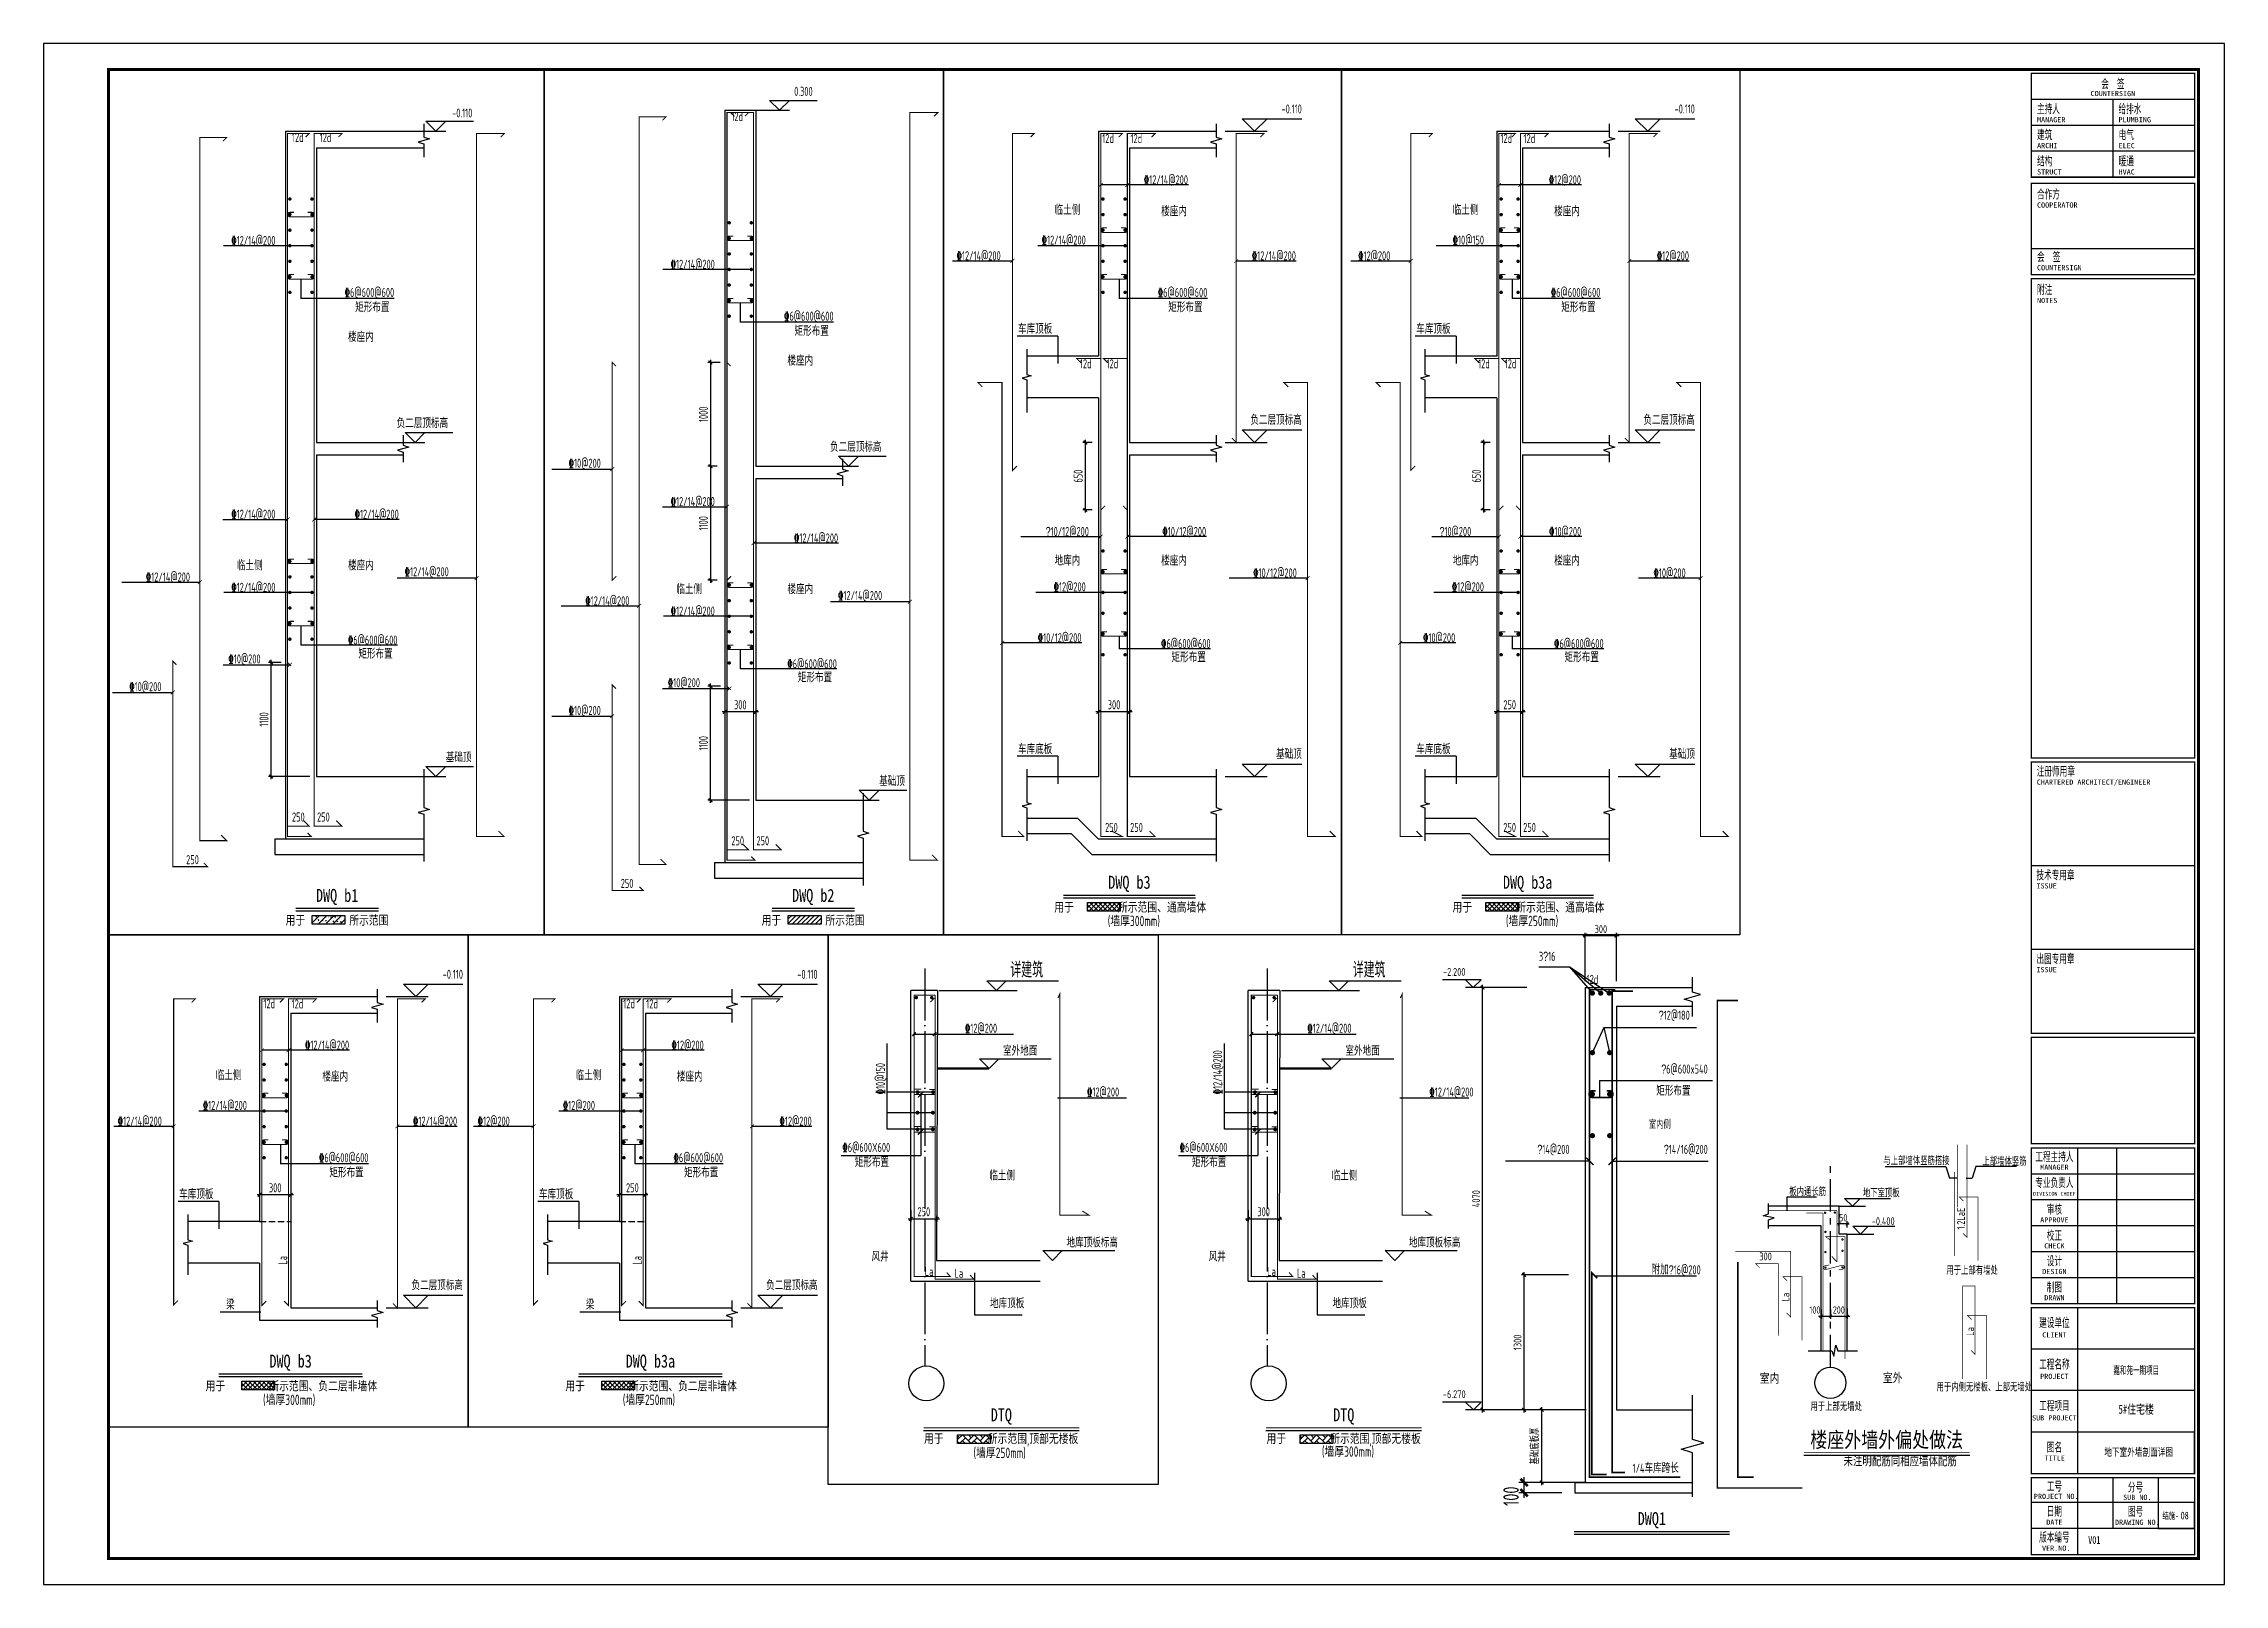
# Model space of a CAD drawing. Extents: x 154268 to 5133249, y -1832900 to 601179.
# Drawn here: x 528404 to 612504, y 412838 to 472238 of the extents above; entities that cross this region are included whole.
import ezdxf
from ezdxf.enums import TextEntityAlignment as Align

# ---------------------------------------------------------------- set-up
doc = ezdxf.new("R2010")
doc.units = 0
doc.header["$LTSCALE"] = 1000
for name, pattern in [('CENTER', [2, 1.25, -0.25, 0.25, -0.25]), ('DASH', [0.35, 0.25, -0.1]), ('DASHED', [0.75, 0.5, -0.25]), ('DOTE', [2.42, 2, -0.2, 0.02, -0.2])]:
    doc.linetypes.add(name, pattern=pattern)
for name, color, linetype in [('120', 15, 'Continuous'), ('A-ANNO-TITLE', 3, 'Continuous'), ('AXIS_TEXT', 7, 'Continuous'), ('BASE', 7, 'Continuous'), ('BZ', 151, 'Continuous'), ('DIM', 3, 'Continuous'), ('FLOOR', 113, 'Continuous'), ('FLOOR_REIN', 1, 'Continuous'), ('PUB_WINDW', 7, 'Continuous'), ('rein', 6, 'Continuous'), ('REIND', 12, 'Continuous'), ('REINL', 12, 'Continuous'), ('S-AXIS-DE-轴线', 253, 'CENTER'), ('S-DIM-尺寸', 3, 'Continuous'), ('S-FLOOR-说明', 7, 'Continuous'), ('S-MOD-TXT', 7, 'Continuous'), ('S-TEXT-文字', 7, 'Continuous'), ('S-THIN-细线符号', 7, 'Continuous'), ('S-WALL-BR-虚线', 9, 'DASHED'), ('S-WALL-DE-标注', 7, 'Continuous'), ('S-WALL-DE-点钢筋', 1, 'Continuous'), ('S-WALL-DE-线钢筋', 1, 'Continuous'), ('S-WALL-DE-详图', 7, 'Continuous'), ('S-WALL-填充', 254, 'Continuous'), ('S-WALL-粗线', 2, 'Continuous'), ('S_TEXT', 7, 'Continuous'), ('S_Ttlb_Text_Cn', 224, 'Continuous'), ('S_辅助线', 3, 'Continuous'), ('S_钢筋', 1, 'Continuous'), ('TEXT', 7, 'Continuous'), ('THIN', 7, 'Continuous'), ('WALL_DE', 7, 'Continuous'), ('文字__图名', 7, 'Continuous'), ('楼号', 7, 'Continuous'), ('钢筋', 101, 'Continuous'), ('钢筋线', 1, 'Continuous'), ('雨棚', 2, 'Continuous')]:
    doc.layers.add(name, color=color, linetype=linetype)
doc.layers.add('_TSZ_PLOT_MARK', color=1, linetype='Continuous', plot=False)
doc.layers.add('辅助线', color=249, linetype='Continuous', plot=False)
doc.styles.add('-宋体', font='', dxfattribs={"width": 0.8})
doc.styles.add('COMPLEX', font='COMPLEX')
doc.styles.add('DD', font='romand__.ttf', dxfattribs={"width": 0.7, "bigfont": 'HZTXT.SHX'})
doc.styles.add('TSSD_Dimension', font='tssdeng.shx', dxfattribs={"width": 0.7, "bigfont": 'Hztxt.shx'})
doc.styles.add('TSSD_Label', font='tssdeng.shx', dxfattribs={"width": 0.7, "bigfont": 'hztxt.shx'})
doc.styles.add('TSSD_Norm', font='tssdeng.shx', dxfattribs={"bigfont": 'hztxt.shx'})
doc.styles.add('tssd_rein', font='tssdeng.shx', dxfattribs={"width": 0.7, "bigfont": 'hztxt.shx'})
doc.styles.add('TYA', font='bzxw_tssd.shx', dxfattribs={"width": 0.7, "bigfont": 'BZHZ.shx'})
doc.styles.add('黑体', font='simhei.ttf')
doc.styles.get('-宋体').set_extended_font_data('SimSun')
doc.dimstyles.new('TSSD_100_100$0', dxfattribs={"dimtxt": 280, "dimasz": 80, "dimexe": 100, "dimexo": 250, "dimgap": 100, "dimtad": 1, "dimdec": 0, "dimzin": 0, "dimdsep": 46, "dimtxsty": 'TSSD_Dimension', "dimblk": 'ARCHTICK', "dimcen": 0, "dimdle": 100, "dimclrd": 3, "dimclre": 3, "dimclrt": 7, "dimadec": 0, "dimazin": 0, "dimtfac": 1, "dimtdec": 0, "dimtix": 1, "dimtmove": 2, "dimatfit": 3, "dimldrblk": 'ARCHTICK', "dimfxl": 100, "dimtolj": 1, "dimtzin": 0, "dimarcsym": 0})
doc.dimstyles.new('TSSD_25_100', dxfattribs={"dimtxt": 350, "dimasz": 100, "dimexe": 100, "dimexo": 250, "dimgap": 100, "dimtad": 1, "dimdec": 0, "dimlfac": 0.25, "dimzin": 0, "dimdsep": 46, "dimtxsty": 'TSSD_Dimension', "dimblk": 'ARCHTICK', "dimcen": 0, "dimdle": 100, "dimclrt": 7, "dimadec": 0, "dimazin": 0, "dimtfac": 1, "dimtdec": 0, "dimtix": 1, "dimtmove": 2, "dimatfit": 3, "dimfxl": 1, "dimtolj": 1, "dimtzin": 0, "dimarcsym": 0})
doc.dimstyles.new('TSSD_50_100', dxfattribs={"dimtxt": 300, "dimasz": 100, "dimexe": 100, "dimexo": 250, "dimgap": 100, "dimtad": 1, "dimdec": 0, "dimlfac": 0.5, "dimzin": 0, "dimdsep": 46, "dimtxsty": 'TSSD_Dimension', "dimblk": 'ARCHTICK', "dimblk1": 'ARCHTICK', "dimblk2": 'ARCHTICK', "dimcen": 0, "dimdle": 100, "dimclrt": 7, "dimadec": 0, "dimazin": 0, "dimtfac": 1, "dimtdec": 0, "dimtix": 1, "dimtmove": 2, "dimatfit": 3, "dimfxl": 1, "dimtolj": 1, "dimtzin": 0, "dimarcsym": 0})
doc.dimstyles.new('TSSD_50_50', dxfattribs={"dimtxt": 150, "dimasz": 50, "dimexe": 50, "dimexo": 125, "dimgap": 50, "dimtad": 1, "dimdec": 0, "dimzin": 0, "dimdsep": 46, "dimtxsty": 'TSSD_Dimension', "dimblk": 'ARCHTICK', "dimblk1": 'ARCHTICK', "dimblk2": 'ARCHTICK', "dimcen": 0, "dimdle": 50, "dimclrt": 7, "dimadec": 0, "dimazin": 0, "dimtfac": 1, "dimtdec": 0, "dimtix": 1, "dimtmove": 2, "dimatfit": 3, "dimfxl": 1, "dimtolj": 1, "dimtzin": 0, "dimarcsym": 0})

msp = doc.modelspace()

# ---------------------------------------------------------------- texts
at = {"layer": 'A-ANNO-TITLE', "style": '-宋体'}
for s, height, p in [('COUNTERSIGN', 200, (608203.6, 470215.1)), ('MANAGER', 200, (605948.4, 428820.7)), ('DIVISION CHIEF', 150, (605948.4, 427820.7)), ('APPROVE', 200, (605948.4, 426790.7)), ('CHECK', 200, (605948.4, 425789.7)), ('DESIGN', 200, (605948.4, 424800.7)), ('DRAWN', 200, (605948.4, 423789.7)), ('CLIENT', 200, (605948.4, 422358)), ('PROJECT', 200, (605948.4, 420758)), ('SUB PROJECT', 200, (605948.4, 419158)), ('TITLE', 200, (605962.7, 417605.7)), ('PROJECT NO.', 200, (606018.4, 416132.3)), ('SUB NO.', 200, (609146.1, 416093.6)), ('DATE', 200, (605948.4, 415134.9)), ('DRAWING NO.', 200, (609146.1, 415132.3)), ('VER.NO.', 200, (606018.4, 414134.9))]:
    msp.add_text(s, height=height, dxfattribs=at).set_placement(p, align=Align.CENTER)
at = {"layer": 'A-ANNO-TITLE', "style": '-宋体', "width": 0.6}
for s, p in [('会  签', (608203.6, 470518.9)), ('工程主持人', (605948.4, 429153.7)), ('专业负责人', (605948.4, 428153.7)), ('审核', (605948.4, 427123.7)), ('校正', (605948.4, 426122.6)), ('设计', (605948.4, 425133.6)), ('制图', (605948.4, 424122.6)), ('建设单位', (605948.4, 422757.5)), ('工程名称', (605948.4, 421157.5)), ('工程项目', (605948.4, 419557.5)), ('图名', (605950.7, 417957.5)), ('工号', (605948.4, 416453.3)), ('分号', (609076.1, 416414.6)), ('日期', (605948.4, 415486.6)), ('图号', (609076.1, 415484.1)), ('版本编号', (605948.4, 414486.6))]:
    msp.add_text(s, height=350, dxfattribs=at).set_placement(p, align=Align.CENTER)
at = {"layer": 'A-ANNO-TITLE', "style": '-宋体'}
for s, p in [('MANAGER', (605277.8, 469206)), ('PLUMBING', (608420.4, 469206)), ('ARCHI', (605281, 468206)), ('ELEC', (608423.6, 468206)), ('STRUCT', (605281, 467191.9)), ('HVAC', (608423.6, 467191.9)), ('COOPERATOR', (605277.8, 465915.5)), ('COUNTERSIGN', (605277.8, 463499.3)), ('NOTES', (605277.8, 462235.5)), ('CHARTERED ARCHITECT/ENGINEER', (605269, 443667.8)), ('ISSUE', (605254.8, 439667.4)), ('ISSUE', (605254.8, 436437.1))]:
    msp.add_text(s, height=200, dxfattribs=at).set_placement(p)
at = {"layer": 'A-ANNO-TITLE', "style": '-宋体', "width": 0.6}
for s, p in [('主持人', (605277.8, 469556)), ('给排水', (608420.4, 469556)), ('建筑', (605277.8, 468556)), ('电气', (608423.6, 468556)), ('结构', (605281, 467541.9)), ('暖通', (608423.6, 467541.9)), ('合作方', (605277.8, 466265.5)), ('会  签  ', (605277.8, 463849.3)), ('附注', (605277.8, 462585.5)), ('注册师用章', (605269, 444017.8)), ('技术专用章', (605254.8, 440017.4)), ('出图专用章', (605254.8, 436787.1))]:
    msp.add_text(s, height=350, dxfattribs=at).set_placement(p)
at = {"layer": 'S-FLOOR-说明', "style": '-宋体', "width": 0.6}
msp.add_text('嘉和苑一期项目', height=300, dxfattribs=at).set_placement((609105.1, 420942.3), align=Align.CENTER)
at = {"layer": 'S-FLOOR-说明', "color": 2, "style": '-宋体', "width": 0.7}
for s, height, p in [('结施-', 250, (610432.6, 415364)), ('V01', 300, (607488.2, 414400.8))]:
    msp.add_text(s, height=height, dxfattribs=at).set_placement(p, align=Align.CENTER)
at = {"layer": 'S-MOD-TXT', "color": 1, "style": 'DD', "width": 0.7}
msp.add_text('地下室外墙剖面详图', height=300, dxfattribs=at).set_placement((609197.7, 417939.3), align=Align.MIDDLE_CENTER)
at = {"layer": 'S-MOD-TXT', "color": 1, "style": '-宋体', "width": 0.7}
msp.add_text('08', height=300, dxfattribs=at).set_placement((610816, 415343.1))
at = {"layer": 'S-TEXT-文字', "style": 'tssd_rein', "width": 0.7}
for s, p in [('用于          所示范围、通高墙体', (570307.6, 438956.5)), ('用于          所示范围、通高墙体', (585664.6, 438956.5)), ('用于          所示范围', (539718.4, 438451.2)), ('用于          所示范围', (558078.8, 438451.2)), ('(墙厚300mm) ', (570532.2, 438416.1)), ('(墙厚250mm) ', (585889.2, 438416.1)), ('用于          所示范围、负二层非墙体', (537957.9, 420497.1)), ('用于          所示范围、负二层非墙体', (551832.8, 420497.1)), ('(墙厚300mm) ', (537957.9, 419956.6)), ('(墙厚250mm) ', (551832.8, 419956.6)), ('用于          所示范围,顶部无楼板', (565332.6, 418424.5)), ('(墙厚250mm) ', (565357.3, 417912.1)), ('用于          所示范围,顶部无楼板', (578537.2, 418424.5)), ('(墙厚300mm) ', (578789.1, 417958.5))]:
    msp.add_text(s, height=400, dxfattribs=at).set_placement(p, align=Align.MIDDLE)
at = {"layer": 'S-THIN-细线符号', "style": 'TSSD_Label', "width": 0.7}
for s, p in [('0.300', (558061.3, 470118.7)), ('-0.110', (544939.2, 469283.5)), ('-0.110', (576925.7, 469439.2)), ('-0.110', (592082.7, 469439.2)), ('负二层顶标高', (544002.8, 457315.2)), ('负二层顶标高', (576925.7, 457439.2)), ('负二层顶标高', (592082.7, 457439.2)), ('负二层顶标高', (560716.5, 456399)), ('基础顶', (544903.4, 444432.2)), ('基础顶', (576925.7, 444559.2)), ('基础顶', (592082.7, 444559.2)), ('基础顶', (561617, 443515.9)), ('-0.110', (544576.1, 436078)), ('-0.110', (558251, 436078)), ('负二层顶标高', (544576.1, 424078)), ('负二层顶标高', (558251, 424078))]:
    msp.add_text(s, height=350, dxfattribs=at).set_placement(p, align=Align.BOTTOM_RIGHT)
for s, p in [('12d', (554925.9, 469145.4)), ('12d', (537981.2, 468341.7)), ('12d', (539050.5, 468335.1)), ('12d', (569229.2, 468303.3)), ('12d', (570317.9, 468296.8)), ('12d', (584586.2, 468303.3)), ('12d', (585474.9, 468296.8)), ('12d', (568366.8, 459615.4)), ('12d', (569393.5, 459615.4)), ('12d', (583723.8, 459615.4)), ('12d', (584750.5, 459615.4)), ('250', (537981.2, 442142)), ('250', (538947.9, 442142)), ('250', (554925.9, 441225.8)), ('250', (555892.6, 441225.8)), ('250', (569338.8, 441742)), ('250', (570305.6, 441742)), ('250', (584695.8, 441742)), ('250', (585462.6, 441742)), ('12d', (536879.6, 434942.1)), ('12d', (537968.2, 434935.6)), ('12d', (550754.4, 434942.1)), ('12d', (551643.1, 434935.6))]:
    msp.add_text(s, height=350, dxfattribs=at).set_placement(p, align=Align.BOTTOM_LEFT)
for s, p in [('%%13212/14@200', (572535.6, 466814.4)), ('%%13212@200', (587692.6, 466814.4)), ('%%13212/14@200', (537343.5, 464472.4)), ('%%13212/14@200', (565314.1, 463884.3)), ('%%13212/14@200', (568594.1, 464490.8)), ('%%13212/14@200', (576700, 463884.3)), ('%%13212@200', (580338.8, 463884.3)), ('%%13210@150', (583951.1, 464490.8)), ('%%13212@200', (591857, 463884.3)), ('%%13212/14@200', (554288.2, 463556.1)), ('%%1326@600@600', (541923.8, 462472.4)), ('%%1326@600@600', (573281.5, 462472.4)), ('%%1326@600@600', (588438.5, 462472.4)), ('矩形布置', (541740.3, 461888.9)), ('%%1326@600@600', (558868.5, 461556.2)), ('矩形布置', (573098, 461888.9)), ('矩形布置', (588255, 461888.9)), ('矩形布置', (558685, 460972.6)), ('车库顶板', (567303.7, 461053.9)), ('车库顶板', (582660.7, 461053.9)), ('%%13210@200', (549893, 455886.6)), ('%%13212/14@200', (537343.5, 453922.4)), ('%%13212/14@200', (542099.5, 453922.4)), ('%%13212/14@200', (554288.2, 454408.4)), ('%%13212/14@200', (559044.2, 453006.2)), ('\ue53210/12@200', (568715.7, 453255.2)), ('%%13210/12@200', (573235.8, 453255.2)), ('\ue53210@200', (583459.2, 453255.2)), ('%%13210@200', (587700.8, 453255.2)), ('%%13212/14@200', (534050.1, 451500.2)), ('%%13212/14@200', (544029.1, 451703.1)), ('%%13210/12@200', (576733.6, 451659.4)), ('%%13210@200', (591728.9, 451659.4)), ('%%13212/14@200', (537343.5, 451103.9)), ('%%13212/14@200', (550994.8, 450583.9)), ('%%13212/14@200', (560742.8, 450786.9)), ('%%13212@200', (568594.1, 451122.3)), ('%%13212@200', (583951.1, 451122.3)), ('%%13212/14@200', (554288.2, 450187.6)), ('%%1326@600@600', (542049.6, 449069.9)), ('%%13210/12@200', (568428.1, 449159.7)), ('%%1326@600@600', (573407.2, 448933.1)), ('%%13210@200', (582841.9, 449159.7)), ('%%1326@600@600', (588564.2, 448933.1)), ('%%13210@200', (536771.7, 448341.3)), ('矩形布置', (541866.1, 448531.2)), ('%%1326@600@600', (558994.2, 448153.7)), ('矩形布置', (573223.8, 448394.3)), ('矩形布置', (588380.8, 448394.3)), ('%%13210@200', (532948.3, 447272.3)), ('%%13210@200', (553716.4, 447425.1)), ('矩形布置', (558810.8, 447614.9)), ('%%13210@200', (549893, 446356.1)), ('车库底板', (567303.7, 444853.9)), ('车库底板', (582660.7, 444853.9)), ('%%13212/14@200', (540186, 433453.2)), ('%%13212@200', (553860.8, 433453.2)), ('%%13212/14@200', (536244.4, 431129.6)), ('%%13212@200', (549667.5, 431129.6)), ('%%13212/14@200', (532964.5, 430523.2)), ('%%13212/14@200', (544350.3, 430523.2)), ('%%13212@200', (546382.3, 430523.2)), ('%%13212@200', (558025.2, 430523.2)), ('%%1326@600@600', (540931.8, 429111.2)), ('矩形布置', (540748.4, 428527.7)), ('%%1326@600@600', (554606.7, 429111.2)), ('矩形布置', (554423.2, 428527.7)), ('车库顶板', (534954.1, 427692.7)), ('车库顶板', (548829, 427692.7)), ('梁', (535771.1, 423436.9)), ('梁', (549646, 423436.9))]:
    msp.add_text(s, height=350, dxfattribs=at).set_placement(p, align=Align.RIGHT)
for s, p in [('临土侧', (567389.5, 465640.7)), ('楼座内', (571501.6, 465587.5)), ('临土侧', (582746.5, 465640.7)), ('楼座内', (586658.6, 465587.5)), ('楼座内', (540143.9, 460744.8)), ('楼座内', (557088.6, 459828.6)), ('地库内', (567389.5, 452121.7)), ('楼座内', (571501.6, 452121.7)), ('地库内', (582746.5, 452121.7)), ('楼座内', (586658.6, 452121.7)), ('临土侧', (535856.8, 451935.3)), ('楼座内', (540143.9, 451935.3)), ('临土侧', (552801.5, 451019)), ('楼座内', (557088.6, 451019)), ('250', (533901.5, 440603.3)), ('250', (550660.1, 439687)), ('%%13212@200', (563931.7, 434104.4)), ('%%13212/14@200', (577136.3, 434104.4)), ('室外地面', (565402.7, 433221.5)), ('室外地面', (578607.3, 433221.5)), ('临土侧', (535039.9, 432279.5)), ('楼座内', (539152, 432226.3)), ('临土侧', (548914.7, 432279.5)), ('楼座内', (552826.9, 432226.3)), ('%%13212@200', (568638.4, 431645.1)), ('%%13212/14@200', (581842.9, 431645.1)), ('%%1326@600X600', (559204.6, 429510.4)), ('%%1326@600X600', (572209.1, 429510.4)), ('矩形布置', (559684.9, 428925.6)), ('矩形布置', (572689.4, 428925.6)), ('风井', (560329.7, 425288.5)), ('地库顶板标高', (567849, 425829.7)), ('风井', (573334.3, 425288.5)), ('地库顶板标高', (581053.6, 425829.7))]:
    msp.add_text(s, height=350, dxfattribs=at).set_placement(p)
for s, p in [('%%13212/14@200', (573854.6, 431726.4)), ('%%13210@150', (560850.1, 431726.4)), ('La', (537796.4, 425166.1)), ('La', (551471.3, 425166.1))]:
    msp.add_text(s, height=350, rotation=90, dxfattribs=at).set_placement(p)
for s, p in [('临土侧', (565369.3, 428628.5)), ('临土侧', (578573.9, 428628.5)), ('La', (562552.6, 424901.1)), ('La', (563700.1, 424834.5)), ('La', (575757.2, 424901.1)), ('La', (576904.6, 424834.5)), ('地库顶板', (565564.6, 423699.4)), ('地库顶板', (578769.2, 423699.4))]:
    msp.add_text(s, height=350, dxfattribs=at).set_placement(p, align=Align.MIDDLE)
at = {"layer": 'S-WALL-粗线', "color": 1, "style": 'TSSD_Norm', "width": 0.7}
for p in [(565686.1, 436229.7), (578890.6, 436229.7)]:
    msp.add_text('详建筑', height=600, dxfattribs=at).set_placement(p)
at = {"layer": '楼号', "style": '-宋体', "width": 0.7}
msp.add_text('5#住宅楼', height=350, dxfattribs=at).set_placement((609104, 419414.4), align=Align.CENTER)

# ---------------------------------------------------------------- blocks, each defined once
blk = doc.blocks.new('*U16')
at = {"layer": '文字__图名'}
blk.add_line((-15.95, -1), (15.95, -1), dxfattribs=at)
at = {"layer": '文字__图名', "const_width": 0.5}
blk.add_lwpolyline([(-15.95, 0), (15.95, 0)], dxfattribs=at)
at = {"layer": '文字__图名', "color": 7, "style": '黑体', "width": 0.8}
blk.add_attdef('图名', text='', height=5, dxfattribs=at).set_placement((0, 1), align=Align.BOTTOM_CENTER)
blk = doc.blocks.new('_ArchTick')
at = {"color": 0, "linetype": 'ByBlock', "const_width": 0.5}
blk.add_lwpolyline([(-0.71, -0.71), (0.71, 0.71)], dxfattribs=at)
blk = doc.blocks.new('*D5128')
at = {"layer": 'Defpoints', "color": 0, "transparency": 16777216}
for p in [(554122, 447467), (554757, 447467), (555871, 443067)]:
    blk.add_point(p, dxfattribs=at)
at = {"layer": 'DIM', "color": 0, "lineweight": -2, "transparency": 16777216}
for p, q in [((554507, 447467), (554022, 447467)), ((554122, 442967), (554122, 447567)), ((555621, 443067), (554022, 443067))]:
    blk.add_line(p, q, dxfattribs=at)
at = {"layer": 'DIM', "color": 0, "lineweight": -2, "transparency": 16777216, "xscale": 100, "yscale": 100, "zscale": 100}
for p, rotation in [((554122, 447467), 90), ((554122, 443067), 270)]:
    blk.add_blockref('_ArchTick', p, dxfattribs=dict(at, rotation=rotation))
at = {"layer": 'DIM', "color": 7, "transparency": 16777216, "insert": (553847, 445267), "char_height": 350, "attachment_point": 5, "rotation": 90, "style": 'TSSD_Dimension'}
blk.add_mtext('\\A1;1100', dxfattribs=at)
blk = doc.blocks.new('*D5129')
at = {"layer": 'Defpoints', "color": 0, "transparency": 16777216}
for p in [(554746, 459947), (554122, 455947), (554631, 455947)]:
    blk.add_point(p, dxfattribs=at)
at = {"layer": 'DIM', "color": 0, "lineweight": -2, "transparency": 16777216}
for p, q in [((554122, 460047), (554122, 455847)), ((554496, 459947), (554022, 459947)), ((554381, 455947), (554022, 455947))]:
    blk.add_line(p, q, dxfattribs=at)
at = {"layer": 'DIM', "color": 0, "lineweight": -2, "transparency": 16777216, "xscale": 100, "yscale": 100, "zscale": 100}
for p, rotation in [((554122, 459947), 90), ((554122, 455947), 270)]:
    blk.add_blockref('_ArchTick', p, dxfattribs=dict(at, rotation=rotation))
at = {"layer": 'DIM', "color": 7, "transparency": 16777216, "insert": (553847, 457947), "char_height": 350, "attachment_point": 5, "rotation": 90, "style": 'TSSD_Dimension'}
blk.add_mtext('\\A1;1000', dxfattribs=at)
blk = doc.blocks.new('*D5130')
at = {"layer": 'Defpoints', "color": 0, "transparency": 16777216}
for p in [(554631, 455947), (554122, 451547), (554631, 451547)]:
    blk.add_point(p, dxfattribs=at)
at = {"layer": 'DIM', "color": 0, "lineweight": -2, "transparency": 16777216}
for p, q in [((554381, 455947), (554022, 455947)), ((554122, 456047), (554122, 451447)), ((554381, 451547), (554022, 451547))]:
    blk.add_line(p, q, dxfattribs=at)
at = {"layer": 'DIM', "color": 0, "lineweight": -2, "transparency": 16777216, "xscale": 100, "yscale": 100, "zscale": 100}
for p, rotation in [((554122, 455947), 90), ((554122, 451547), 270)]:
    blk.add_blockref('_ArchTick', p, dxfattribs=dict(at, rotation=rotation))
at = {"layer": 'DIM', "color": 7, "transparency": 16777216, "insert": (553847, 453747), "char_height": 350, "attachment_point": 5, "rotation": 90, "style": 'TSSD_Dimension'}
blk.add_mtext('\\A1;1100', dxfattribs=at)
blk = doc.blocks.new('*D5131')
at = {"layer": 'Defpoints', "color": 0, "transparency": 16777216}
for p in [(569084, 446948), (570284, 446948), (569084, 446475)]:
    blk.add_point(p, dxfattribs=at)
at = {"layer": 'DIM', "color": 0, "lineweight": -2, "transparency": 16777216}
for p, q in [((569084, 446698), (569084, 446375)), ((570284, 446698), (570284, 446375)), ((570384, 446475), (568984, 446475))]:
    blk.add_line(p, q, dxfattribs=at)
at = {"layer": 'DIM', "color": 0, "lineweight": -2, "transparency": 16777216, "xscale": 100, "yscale": 100, "zscale": 100, "rotation": 180}
blk.add_blockref('_ArchTick', (569084, 446475), dxfattribs=at)
at = {"layer": 'DIM', "color": 0, "lineweight": -2, "transparency": 16777216, "xscale": 100, "yscale": 100, "zscale": 100}
blk.add_blockref('_ArchTick', (570284, 446475), dxfattribs=at)
at = {"layer": 'DIM', "color": 7, "transparency": 16777216, "insert": (569684, 446750), "char_height": 350, "attachment_point": 5, "style": 'TSSD_Dimension'}
blk.add_mtext('\\A1;300', dxfattribs=at)
blk = doc.blocks.new('*U17')
at = {"layer": '文字__图名'}
blk.add_line((-25.44, -1), (25.44, -1), dxfattribs=at)
at = {"layer": '文字__图名', "const_width": 0.5}
blk.add_lwpolyline([(-25.44, 0), (25.44, 0)], dxfattribs=at)
at = {"layer": '文字__图名', "color": 7, "style": '黑体', "width": 0.8}
blk.add_attdef('图名', text='', height=5, dxfattribs=at).set_placement((0, 1), align=Align.BOTTOM_CENTER)
blk = doc.blocks.new('*U18')
at = {"layer": '文字__图名'}
blk.add_line((-27.69, -1), (27.69, -1), dxfattribs=at)
at = {"layer": '文字__图名', "const_width": 0.5}
blk.add_lwpolyline([(-27.69, 0), (27.69, 0)], dxfattribs=at)
at = {"layer": '文字__图名', "color": 7, "style": '黑体', "width": 0.8}
blk.add_attdef('图名', text='', height=5, dxfattribs=at).set_placement((0, 1), align=Align.BOTTOM_CENTER)
blk = doc.blocks.new('*D5132')
at = {"layer": 'Defpoints', "color": 0, "transparency": 16777216}
for p in [(554671, 446948), (555871, 446948), (554671, 446475)]:
    blk.add_point(p, dxfattribs=at)
at = {"layer": 'DIM', "color": 0, "lineweight": -2, "transparency": 16777216}
for p, q in [((554671, 446698), (554671, 446375)), ((555871, 446698), (555871, 446375)), ((555971, 446475), (554571, 446475))]:
    blk.add_line(p, q, dxfattribs=at)
at = {"layer": 'DIM', "color": 0, "lineweight": -2, "transparency": 16777216, "xscale": 100, "yscale": 100, "zscale": 100, "rotation": 180}
blk.add_blockref('_ArchTick', (554671, 446475), dxfattribs=at)
at = {"layer": 'DIM', "color": 0, "lineweight": -2, "transparency": 16777216, "xscale": 100, "yscale": 100, "zscale": 100}
blk.add_blockref('_ArchTick', (555871, 446475), dxfattribs=at)
at = {"layer": 'DIM', "color": 7, "transparency": 16777216, "insert": (555271, 446750), "char_height": 350, "attachment_point": 5, "style": 'TSSD_Dimension'}
blk.add_mtext('\\A1;300', dxfattribs=at)
blk = doc.blocks.new('*D5133')
at = {"layer": 'Defpoints', "color": 0, "transparency": 16777216}
for p in [(536734, 428326), (537934, 428326), (536734, 427853)]:
    blk.add_point(p, dxfattribs=at)
at = {"layer": 'DIM', "color": 0, "lineweight": -2, "transparency": 16777216}
for p, q in [((536734, 428076), (536734, 427753)), ((537934, 428076), (537934, 427753)), ((538034, 427853), (536634, 427853))]:
    blk.add_line(p, q, dxfattribs=at)
at = {"layer": 'DIM', "color": 0, "lineweight": -2, "transparency": 16777216, "xscale": 100, "yscale": 100, "zscale": 100, "rotation": 180}
blk.add_blockref('_ArchTick', (536734, 427853), dxfattribs=at)
at = {"layer": 'DIM', "color": 0, "lineweight": -2, "transparency": 16777216, "xscale": 100, "yscale": 100, "zscale": 100}
blk.add_blockref('_ArchTick', (537934, 427853), dxfattribs=at)
at = {"layer": 'DIM', "color": 7, "transparency": 16777216, "insert": (537334, 428128), "char_height": 350, "attachment_point": 5, "style": 'TSSD_Dimension'}
blk.add_mtext('\\A1;300', dxfattribs=at)
blk = doc.blocks.new('*D5134')
at = {"layer": 'Defpoints', "color": 0, "transparency": 16777216}
for p in [(569084, 456863), (568575, 454263), (569084, 454263)]:
    blk.add_point(p, dxfattribs=at)
at = {"layer": 'DIM', "color": 0, "lineweight": -2, "transparency": 16777216}
for p, q in [((568834, 456863), (568475, 456863)), ((568575, 456963), (568575, 454163)), ((568834, 454263), (568475, 454263))]:
    blk.add_line(p, q, dxfattribs=at)
at = {"layer": 'DIM', "color": 0, "lineweight": -2, "transparency": 16777216, "xscale": 100, "yscale": 100, "zscale": 100}
for p, rotation in [((568575, 456863), 90), ((568575, 454263), 270)]:
    blk.add_blockref('_ArchTick', p, dxfattribs=dict(at, rotation=rotation))
at = {"layer": 'DIM', "color": 7, "transparency": 16777216, "insert": (568300, 455563), "char_height": 350, "attachment_point": 5, "rotation": 90, "style": 'TSSD_Dimension'}
blk.add_mtext('\\A1;650', dxfattribs=at)
blk = doc.blocks.new('*D5125')
at = {"layer": 'Defpoints', "color": 0, "transparency": 16777216}
for p in [(537178, 448383), (537813, 448383), (538926, 443983)]:
    blk.add_point(p, dxfattribs=at)
at = {"layer": 'DIM', "color": 0, "lineweight": -2, "transparency": 16777216}
for p, q in [((537563, 448383), (537078, 448383)), ((537178, 443883), (537178, 448483)), ((538676, 443983), (537078, 443983))]:
    blk.add_line(p, q, dxfattribs=at)
at = {"layer": 'DIM', "color": 0, "lineweight": -2, "transparency": 16777216, "xscale": 100, "yscale": 100, "zscale": 100}
for p, rotation in [((537178, 448383), 90), ((537178, 443983), 270)]:
    blk.add_blockref('_ArchTick', p, dxfattribs=dict(at, rotation=rotation))
at = {"layer": 'DIM', "color": 7, "transparency": 16777216, "insert": (536903, 446183), "char_height": 350, "attachment_point": 5, "rotation": 90, "style": 'TSSD_Dimension'}
blk.add_mtext('\\A1;1100', dxfattribs=at)
blk = doc.blocks.new('*D5126')
at = {"layer": 'Defpoints', "color": 0, "transparency": 16777216}
for p in [(584441, 446948), (585441, 446948), (584441, 446475)]:
    blk.add_point(p, dxfattribs=at)
at = {"layer": 'DIM', "color": 0, "lineweight": -2, "transparency": 16777216}
for p, q in [((584441, 446698), (584441, 446375)), ((585441, 446698), (585441, 446375)), ((585541, 446475), (584341, 446475))]:
    blk.add_line(p, q, dxfattribs=at)
at = {"layer": 'DIM', "color": 0, "lineweight": -2, "transparency": 16777216, "xscale": 100, "yscale": 100, "zscale": 100, "rotation": 180}
blk.add_blockref('_ArchTick', (584441, 446475), dxfattribs=at)
at = {"layer": 'DIM', "color": 0, "lineweight": -2, "transparency": 16777216, "xscale": 100, "yscale": 100, "zscale": 100}
blk.add_blockref('_ArchTick', (585441, 446475), dxfattribs=at)
at = {"layer": 'DIM', "color": 7, "transparency": 16777216, "insert": (584941, 446750), "char_height": 350, "attachment_point": 5, "style": 'TSSD_Dimension'}
blk.add_mtext('\\A1;250', dxfattribs=at)
blk = doc.blocks.new('*D5127')
at = {"layer": 'Defpoints', "color": 0, "transparency": 16777216}
for p in [(584441, 456863), (583932, 454263), (584441, 454263)]:
    blk.add_point(p, dxfattribs=at)
at = {"layer": 'DIM', "color": 0, "lineweight": -2, "transparency": 16777216}
for p, q in [((584191, 456863), (583832, 456863)), ((583932, 456963), (583932, 454163)), ((584191, 454263), (583832, 454263))]:
    blk.add_line(p, q, dxfattribs=at)
at = {"layer": 'DIM', "color": 0, "lineweight": -2, "transparency": 16777216, "xscale": 100, "yscale": 100, "zscale": 100}
for p, rotation in [((583932, 456863), 90), ((583932, 454263), 270)]:
    blk.add_blockref('_ArchTick', p, dxfattribs=dict(at, rotation=rotation))
at = {"layer": 'DIM', "color": 7, "transparency": 16777216, "insert": (583657, 455563), "char_height": 350, "attachment_point": 5, "rotation": 90, "style": 'TSSD_Dimension'}
blk.add_mtext('\\A1;650', dxfattribs=at)
blk = doc.blocks.new('*D5135')
at = {"layer": 'Defpoints', "color": 0, "transparency": 16777216}
for p in [(550609, 428326), (551609, 428326), (550609, 427853)]:
    blk.add_point(p, dxfattribs=at)
at = {"layer": 'DIM', "color": 0, "lineweight": -2, "transparency": 16777216}
for p, q in [((550609, 428076), (550609, 427753)), ((551609, 428076), (551609, 427753)), ((551709, 427853), (550509, 427853))]:
    blk.add_line(p, q, dxfattribs=at)
at = {"layer": 'DIM', "color": 0, "lineweight": -2, "transparency": 16777216, "xscale": 100, "yscale": 100, "zscale": 100, "rotation": 180}
blk.add_blockref('_ArchTick', (550609, 427853), dxfattribs=at)
at = {"layer": 'DIM', "color": 0, "lineweight": -2, "transparency": 16777216, "xscale": 100, "yscale": 100, "zscale": 100}
blk.add_blockref('_ArchTick', (551609, 427853), dxfattribs=at)
at = {"layer": 'DIM', "color": 7, "transparency": 16777216, "insert": (551109, 428128), "char_height": 350, "attachment_point": 5, "style": 'TSSD_Dimension'}
blk.add_mtext('\\A1;250', dxfattribs=at)
blk = doc.blocks.new('*U19')
at = {"layer": '文字__图名'}
blk.add_line((-30.01, -1), (30.01, -1), dxfattribs=at)
at = {"layer": '文字__图名', "const_width": 0.5}
blk.add_lwpolyline([(-30.01, 0), (30.01, 0)], dxfattribs=at)
at = {"layer": '文字__图名', "color": 7, "style": '黑体', "width": 0.8}
blk.add_attdef('图名', text='', height=5, dxfattribs=at).set_placement((0, 1), align=Align.BOTTOM_CENTER)
blk = doc.blocks.new('*D5137')
at = {"layer": 'Defpoints', "color": 0, "transparency": 16777216}
for p in [(561848, 427519), (562849, 427516), (562849, 426929)]:
    blk.add_point(p, dxfattribs=at)
at = {"layer": 'DIM', "color": 0, "lineweight": -2, "transparency": 16777216}
for p, q in [((561848, 427269), (561848, 426829)), ((562849, 427266), (562849, 426829)), ((561748, 426929), (562949, 426929))]:
    blk.add_line(p, q, dxfattribs=at)
at = {"layer": 'DIM', "color": 0, "lineweight": -2, "transparency": 16777216, "xscale": 100, "yscale": 100, "zscale": 100, "rotation": 180}
blk.add_blockref('_ArchTick', (561848, 426929), dxfattribs=at)
at = {"layer": 'DIM', "color": 0, "lineweight": -2, "transparency": 16777216, "xscale": 100, "yscale": 100, "zscale": 100}
blk.add_blockref('_ArchTick', (562849, 426929), dxfattribs=at)
at = {"layer": 'DIM', "color": 7, "transparency": 16777216, "insert": (562349, 427204), "char_height": 350, "attachment_point": 5, "style": 'TSSD_Dimension'}
blk.add_mtext('\\A1;250', dxfattribs=at)
blk = doc.blocks.new('_AXISO')
blk.add_circle((0, 0), 0.5)
at = {"layer": 'AXIS_TEXT', "style": 'COMPLEX', "width": 1.041667}
blk.add_attdef('A', text='', height=0.56, dxfattribs=at).set_placement((-0.25, -0.28), (0.25, -0.28), align=Align.FIT)
blk = doc.blocks.new('*D5117')
at = {"layer": 'Defpoints', "color": 0, "transparency": 16777216}
for p in [(3309, 6125), (3668, 6125), (3668, 5614)]:
    blk.add_point(p, dxfattribs=at)
at = {"layer": 'DIM', "color": 3, "lineweight": -2, "transparency": 16777216}
for p, q in [((3209, 5614), (3768, 5614)), ((3309, 5875), (3309, 5514)), ((3668, 5875), (3668, 5514))]:
    blk.add_line(p, q, dxfattribs=at)
at = {"layer": 'DIM', "color": 3, "lineweight": -2, "transparency": 16777216, "xscale": 80, "yscale": 80, "zscale": 80, "rotation": 180}
blk.add_blockref('_ArchTick', (3309, 5614), dxfattribs=at)
at = {"layer": 'DIM', "color": 3, "lineweight": -2, "transparency": 16777216, "xscale": 80, "yscale": 80, "zscale": 80}
blk.add_blockref('_ArchTick', (3668, 5614), dxfattribs=at)
at = {"layer": 'DIM', "color": 7, "transparency": 16777216, "insert": (3072, 5854), "char_height": 280, "attachment_point": 5, "style": 'TSSD_Dimension'}
blk.add_mtext('\\A1;100', dxfattribs=at)
blk = doc.blocks.new('*D5118')
at = {"layer": 'Defpoints', "color": 0, "transparency": 16777216}
for p in [(3668, 6125), (4319, 6157), (4319, 5614)]:
    blk.add_point(p, dxfattribs=at)
at = {"layer": 'DIM', "color": 3, "lineweight": -2, "transparency": 16777216}
for p, q in [((4319, 5907), (4319, 5514)), ((3568, 5614), (4419, 5614)), ((3668, 5875), (3668, 5514))]:
    blk.add_line(p, q, dxfattribs=at)
at = {"layer": 'DIM', "color": 3, "lineweight": -2, "transparency": 16777216, "xscale": 80, "yscale": 80, "zscale": 80, "rotation": 180}
blk.add_blockref('_ArchTick', (3668, 5614), dxfattribs=at)
at = {"layer": 'DIM', "color": 3, "lineweight": -2, "transparency": 16777216, "xscale": 80, "yscale": 80, "zscale": 80}
blk.add_blockref('_ArchTick', (4319, 5614), dxfattribs=at)
at = {"layer": 'DIM', "color": 7, "transparency": 16777216, "insert": (3993, 5854), "char_height": 280, "attachment_point": 5, "style": 'TSSD_Dimension'}
blk.add_mtext('\\A1;200', dxfattribs=at)
blk = doc.blocks.new('*D5119')
at = {"layer": 'Defpoints', "color": 0, "transparency": 16777216}
for p in [(4009, 9173), (4009, 8781), (4319, 8781)]:
    blk.add_point(p, dxfattribs=at)
at = {"layer": 'DIM', "color": 3, "lineweight": -2, "transparency": 16777216}
for p, q in [((4009, 9031), (4009, 9273)), ((4319, 9031), (4319, 9273)), ((4009, 9173), (3929, 9173)), ((4319, 9173), (4009, 9173)), ((4319, 9173), (4399, 9173))]:
    blk.add_line(p, q, dxfattribs=at)
at = {"layer": 'DIM', "color": 3, "lineweight": -2, "transparency": 16777216, "xscale": 80, "yscale": 80, "zscale": 80}
blk.add_blockref('_ArchTick', (4009, 9173), dxfattribs=at)
at = {"layer": 'DIM', "color": 3, "lineweight": -2, "transparency": 16777216, "xscale": 80, "yscale": 80, "zscale": 80, "rotation": 180}
blk.add_blockref('_ArchTick', (4319, 9173), dxfattribs=at)
at = {"layer": 'DIM', "color": 7, "transparency": 16777216, "insert": (4164, 9413), "char_height": 280, "attachment_point": 5, "style": 'TSSD_Dimension'}
blk.add_mtext('\\A1;50', dxfattribs=at)
blk = doc.blocks.new('*D5138')
at = {"layer": 'Defpoints', "color": 0, "transparency": 16777216}
for p in [(574852, 427519), (576054, 427515), (576054, 426929)]:
    blk.add_point(p, dxfattribs=at)
at = {"layer": 'DIM', "color": 0, "lineweight": -2, "transparency": 16777216}
for p, q in [((574852, 427269), (574852, 426829)), ((576054, 427265), (576054, 426829)), ((574752, 426929), (576154, 426929))]:
    blk.add_line(p, q, dxfattribs=at)
at = {"layer": 'DIM', "color": 0, "lineweight": -2, "transparency": 16777216, "xscale": 100, "yscale": 100, "zscale": 100, "rotation": 180}
blk.add_blockref('_ArchTick', (574852, 426929), dxfattribs=at)
at = {"layer": 'DIM', "color": 0, "lineweight": -2, "transparency": 16777216, "xscale": 100, "yscale": 100, "zscale": 100}
blk.add_blockref('_ArchTick', (576054, 426929), dxfattribs=at)
at = {"layer": 'DIM', "color": 7, "transparency": 16777216, "insert": (575453, 427204), "char_height": 350, "attachment_point": 5, "style": 'TSSD_Dimension'}
blk.add_mtext('\\A1;300', dxfattribs=at)
blk = doc.blocks.new('*D5121')
at = {"layer": 'Defpoints', "color": 0, "transparency": 16777216}
for p in [(-1700, -1115), (-718, -1115), (-718, -1315)]:
    blk.add_point(p, dxfattribs=at)
at = {"layer": 'DIM', "color": 0, "lineweight": -2, "transparency": 16777216}
for p, q in [((-968, -1115), (-1800, -1115)), ((-1700, -1415), (-1700, -1015)), ((-968, -1315), (-1800, -1315))]:
    blk.add_line(p, q, dxfattribs=at)
at = {"layer": 'DIM', "color": 0, "lineweight": -2, "transparency": 16777216, "xscale": 100, "yscale": 100, "zscale": 100}
for p, rotation in [((-1700, -1115), 90), ((-1700, -1315), 270)]:
    blk.add_blockref('_ArchTick', p, dxfattribs=dict(at, rotation=rotation))
at = {"layer": 'DIM', "color": 7, "transparency": 16777216, "insert": (-1950, -1381), "char_height": 300, "attachment_point": 5, "rotation": 90, "style": 'TSSD_Dimension'}
blk.add_mtext('\\A1;100', dxfattribs=at)
blk = doc.blocks.new('*D5122')
at = {"layer": 'Defpoints', "color": 0, "transparency": 16777216}
for p in [(-1700, 2885), (-718, 2885), (-718, 285)]:
    blk.add_point(p, dxfattribs=at)
at = {"layer": 'DIM', "color": 0, "lineweight": -2, "transparency": 16777216}
for p, q in [((-843, 2885), (-1750, 2885)), ((-1700, 235), (-1700, 2935)), ((-843, 285), (-1750, 285))]:
    blk.add_line(p, q, dxfattribs=at)
at = {"layer": 'DIM', "color": 0, "lineweight": -2, "transparency": 16777216, "xscale": 50, "yscale": 50, "zscale": 50}
for p, rotation in [((-1700, 2885), 90), ((-1700, 285), 270)]:
    blk.add_blockref('_ArchTick', p, dxfattribs=dict(at, rotation=rotation))
at = {"layer": 'DIM', "color": 7, "transparency": 16777216, "insert": (-1825, 1585), "char_height": 150, "attachment_point": 5, "rotation": 90, "style": 'TSSD_Dimension'}
blk.add_mtext('\\A1;1300', dxfattribs=at)
blk = doc.blocks.new('*D5123')
at = {"layer": 'Defpoints', "color": 0, "transparency": 16777216}
for p in [(-2500, 8425), (-1518, 8425), (-1518, 285)]:
    blk.add_point(p, dxfattribs=at)
at = {"layer": 'DIM', "color": 0, "lineweight": -2, "transparency": 16777216}
for p, q in [((-1643, 8425), (-2550, 8425)), ((-2500, 235), (-2500, 8475)), ((-1643, 285), (-2550, 285))]:
    blk.add_line(p, q, dxfattribs=at)
at = {"layer": 'DIM', "color": 0, "lineweight": -2, "transparency": 16777216, "xscale": 50, "yscale": 50, "zscale": 50}
for p, rotation in [((-2500, 8425), 90), ((-2500, 285), 270)]:
    blk.add_blockref('_ArchTick', p, dxfattribs=dict(at, rotation=rotation))
at = {"layer": 'DIM', "color": 7, "transparency": 16777216, "insert": (-2625, 4355), "char_height": 150, "attachment_point": 5, "rotation": 90, "style": 'TSSD_Dimension'}
blk.add_mtext('\\A1;4070', dxfattribs=at)
blk = doc.blocks.new('*D5124')
at = {"layer": 'Defpoints', "color": 0, "transparency": 16777216}
for p in [(82, 9426), (-518, 8425), (82, 8425)]:
    blk.add_point(p, dxfattribs=at)
at = {"layer": 'DIM', "color": 0, "lineweight": -2, "transparency": 16777216}
for p, q in [((-568, 9426), (132, 9426)), ((-518, 8550), (-518, 9476)), ((82, 8550), (82, 9476))]:
    blk.add_line(p, q, dxfattribs=at)
at = {"layer": 'DIM', "color": 0, "lineweight": -2, "transparency": 16777216, "xscale": 50, "yscale": 50, "zscale": 50, "rotation": 180}
blk.add_blockref('_ArchTick', (-518, 9426), dxfattribs=at)
at = {"layer": 'DIM', "color": 0, "lineweight": -2, "transparency": 16777216, "xscale": 50, "yscale": 50, "zscale": 50}
blk.add_blockref('_ArchTick', (82, 9426), dxfattribs=at)
at = {"layer": 'DIM', "color": 7, "transparency": 16777216, "insert": (-218, 9551), "char_height": 150, "attachment_point": 5, "style": 'TSSD_Dimension'}
blk.add_mtext('\\A1;300', dxfattribs=at)
blk = doc.blocks.new('*D5136')
at = {"layer": 'Defpoints', "color": 0, "transparency": 16777216}
for p in [(586177, 419569), (588139, 419569), (588139, 416769)]:
    blk.add_point(p, dxfattribs=at)
at = {"layer": 'DIM', "color": 0, "lineweight": -2, "transparency": 16777216}
for p, q in [((586177, 416669), (586177, 419669)), ((587889, 419569), (586077, 419569)), ((587889, 416769), (586077, 416769))]:
    blk.add_line(p, q, dxfattribs=at)
at = {"layer": 'DIM', "color": 0, "lineweight": -2, "transparency": 16777216, "xscale": 100, "yscale": 100, "zscale": 100}
for p, rotation in [((586177, 419569), 90), ((586177, 416769), 270)]:
    blk.add_blockref('_ArchTick', p, dxfattribs=dict(at, rotation=rotation))
at = {"layer": 'DIM', "color": 7, "transparency": 16777216, "insert": (585927, 418169), "char_height": 300, "attachment_point": 5, "rotation": 90, "style": 'TSSD_Dimension'}
blk.add_mtext('\\A1;基础底板厚', dxfattribs=at)
blk = doc.blocks.new('A$C36EE1670')
at = {"layer": 'S-AXIS-DE-轴线', "color": 1}
blk.add_line((3667.8, 3645.5, -484648.7), (3667.8, 11471.4, -484648.7), dxfattribs=at)
at = {"layer": 'S-TEXT-文字'}
blk.add_line((2649, 254.9), (9046, 254.9), dxfattribs=at)
at = {"layer": 'S-TEXT-文字', "ltscale": 99, "const_width": 30}
blk.add_lwpolyline([(2649, 354.9), (9046, 354.9)], dxfattribs=at)
at = {"layer": 'S-THIN-细线符号'}
for p, q in [((4519.1, 9854.9, -461097.7), (4219.1, 10154.9, -461097.7)), ((4219.1, 10154.9, -461097.7), (5989.9, 10154.9, -461097.7)), ((4519.1, 9854.9, -461097.7), (4819.1, 10154.9, -461097.7)), ((4008.9, 9854.9, -484648.7), (5029.2, 9854.9, -437546.7)), ((4318.9, 8780.9, -1501048), (5339.2, 8780.9, -1453946)), ((4829.1, 8780.9, -1477497), (4529.1, 9080.9, -1477497)), ((4529.1, 9080.9, -1477497), (6159.4, 9080.9, -1477497)), ((4829.1, 8780.9, -1477497), (5129.1, 9080.9, -1477497))]:
    blk.add_line(p, q, dxfattribs=at)
at = {"layer": 'S-WALL-DE-标注'}
for p, q in [((5786.1, 11388.5, -484648.7), (8124.3, 11388.5, -484648.7)), ((8124.3, 11388.5, -484648.7), (8267.7, 10940.2, -484648.7)), ((8561.6, 10940.2, -484648.7), (8267.7, 10940.2, -484648.7)), ((8899.4, 10940.2, -484648.7), (9132.4, 10940.2, -484648.7)), ((9275.9, 11388.5, -484648.7), (9132.4, 10940.2, -484648.7)), ((10844.4, 11388.5, -484648.7), (9275.9, 11388.5, -484648.7)), ((1987.6, 10203.5, 531750.6), (1987.6, 9685.3, 531750.6)), ((3132.4, 10203.5, 531750.6), (1987.6, 10203.5, 531750.6))]:
    blk.add_line(p, q, dxfattribs=at)
at = {"layer": 'S-WALL-DE-点钢筋', "const_width": 41.7}
for points, elevation in [([(3465.8, 9626.5, -1), (3465.8, 9578.5, -1)], 484648.7), ([(3843.7, 9633.5, -1), (3843.7, 9585.5, -1)], 484648.7), ([(3477.6, 8889.6, -1), (3477.6, 8841.6, -1)], 531750.6), ([(4136.2, 8597.8, -1), (4136.2, 8549.8, -1)], 531750.6), ([(3477.6, 8110.9, -1), (3477.6, 8062.9, -1)], 531750.6), ([(4136.2, 8160.5, -1), (4136.2, 8112.5, -1)], 531750.6), ([(3477.6, 7510.9, -1), (3477.6, 7462.9, -1)], 531750.6), ([(4136.2, 7521.8, -1), (4136.2, 7473.8, -1)], 531750.6)]:
    blk.add_lwpolyline(points, format="xyb", close=True, dxfattribs=dict(at, elevation=elevation))
at = {"layer": 'S-WALL-DE-线钢筋', "const_width": 25}
for points, elevation in [([(8561.6, 9812.8), (8561.6, 12233.7)], 531750.6), ([(8932.8, 12227.9), (8932.8, 8655.6), (8777, 8813.3)], 531750.6), ([(8452.8, 7939.5), (8452.8, 11168.6)], 531750.6), ([(9362.8, 10211.2), (8640.5, 10211.2), (8795.9, 10053.6)], 531750.6), ([(9362.8, 7759.2), (9362.8, 10211.2)], 531750.6), ([(3387.4, 9589.6), (2739.8, 9589.6)], 531750.6), ([(3387.4, 9589.6), (3387.4, 9589.6), (3387.4, 9589.6), (3387.4, 4284.2)], 531750.6), ([(3921.7, 7707.1), (3921.7, 9685.3), (3921.7, 9685.3)], 531750.6), ([(4231.7, 3960.2), (4231.7, 8681.3), (3490.9, 8681.3), (3646.4, 8560.7)], 531750.6), ([(1984, 5739.8), (2139.8, 5582.2), (2139.8, 8117.8), (0, 8117.8)], 531750.6), ([(1659.8, 4866), (1659.8, 7637.8), (786.7, 7637.8), (942, 7480.1)], 531750.6), ([(2569.8, 4685.7), (2569.8, 7137.8), (1847.5, 7137.8), (2002.9, 6980.1)], 531750.6), ([(8772.3, 3197.1), (8772.3, 6773.7), (9252.3, 6773.7), (9252.3, 4140.5), (9096.4, 4298.2)], -693143.7), ([(9682.3, 3191.6), (9682.3, 5643.7), (8960, 5643.7), (9115.4, 5486)], -693143.7)]:
    blk.add_lwpolyline(points, dxfattribs=dict(at, elevation=elevation))
at = {"layer": 'S-WALL-DE-线钢筋', "const_width": 25, "elevation": -484648.7}
blk.add_lwpolyline([(3627.5, 7592.2), (3463.9, 7562.4, 0.9999993), (3491.4, 7411.4), (4119.7, 7579.9, -1.0000007), (4147.2, 7428.8), (3983.6, 7399)], format="xyb", dxfattribs=at)
at = {"layer": 'S-WALL-DE-详图'}
for p, q in [((4008.9, 9854.9, -484648.7), (1287.6, 9854.9, -484648.7)), ((4008.9, 8780.9, -1501048), (4008.9, 9854.9, -484648.7)), ((3308.9, 9104.9, -484648.7), (1287.6, 9104.9, -484648.7)), ((3308.9, 4284.2, -484648.7), (3308.9, 9104.9, -1373523.4)), ((4318.9, 8780.9, -1501048), (4008.9, 8780.9, -1501048)), ((4318.9, 4284.2, -484648.7), (4318.9, 8780.9, -1501048))]:
    blk.add_line(p, q, dxfattribs=at)
at = {"layer": 'S_辅助线', "elevation": -531750.6}
blk.add_lwpolyline([(2932.7, 4284.2), (3726.9, 4284.2), (3803.4, 4074.2), (3877.4, 4494.2), (3951.9, 4284.2), (4698.9, 4284.2)], dxfattribs=at)
at = {"layer": 'S_钢筋', "const_width": 35}
for points, elevation in [([(1287.6, 9685.3), (3387.4, 9685.3)], -693143.7), ([(2605, 9685.3), (3921.7, 9685.3)], -693143.7), ([(3721.7, 7923.5), (3921.7, 7707.1)], -484648.7)]:
    blk.add_lwpolyline(points, dxfattribs=dict(at, elevation=elevation))
at = {"layer": 'THIN', "lineweight": -3, "elevation": -531750.6}
for points in [[(1287.6, 9000.4), (1287.6, 9334.9), (1497.6, 9411.3), (1077.6, 9485.4), (1287.6, 9559.9), (1287.6, 9960.4)], [(2811.4, 4284.2), (3726.9, 4284.2), (3803.4, 4074.2), (3877.4, 4494.2), (3951.9, 4284.2), (4711.4, 4284.2)]]:
    blk.add_lwpolyline(points, dxfattribs=at)
at = {"layer": 'THIN', "elevation": -693143.7}
for points in [[(1805.6, 3185.4, 0, 80, 0), (2205.6, 3185.4, 0, 0, 0), (2805.7, 3185.4, 0, 0, 0)], [(5591.1, 3185.4, 0, 80, 0), (5191.1, 3185.4, 0, 0, 0), (4590.9, 3185.4, 0, 0, 0)]]:
    blk.add_lwpolyline(points, format="xyseb", dxfattribs=at)
at = {"layer": '雨棚'}
blk.add_line((3308.9, 9104.9, -1501048), (3308.9, 9104.9, -1501048), dxfattribs=at)
at = {"layer": '雨棚', "xscale": 1200, "yscale": 1200, "zscale": 1200}
blk.add_blockref('_AXISO', (3667.8, 3045.5, -484648.7), dxfattribs=at)
at = {"layer": 'S-TEXT-文字', "style": '-宋体', "width": 0.8}
blk.add_text('楼座外墙外偏处做法', height=600, dxfattribs=at).set_placement((5841.2, 865.8), align=Align.MIDDLE)
at = {"layer": 'S-THIN-细线符号', "style": 'TSSD_Label', "width": 0.7}
for s, p in [('地下室顶板', (4923.7, 10202.3, -461097.7)), ('-0.400', (5265.2, 9128.3, -1477497))]:
    blk.add_text(s, height=300, dxfattribs=at).set_placement(p)
for s, p in [('室内', (1323.5, 3009.1, -693143.7)), ('室外', (6073.2, 3031.1, -693143.7))]:
    blk.add_text(s, height=400, dxfattribs=at).set_placement(p, align=Align.CENTER)
at = {"layer": 'S-WALL-DE-标注', "style": 'TSSD_Label', "width": 0.7}
for s, p in [('与上部墙体竖筋搭接', (5713.3, 11446, -373277.6)), ('上部墙体竖筋', (9534, 11420.8, -373277.6)), ('板内通长筋', (2086.8, 10250.9, 531750.6)), ('300', (927.9, 7769.8, -276153.7)), ('用于上部有墙处', (8143.9, 7219.3, -484648.7)), ('用于内侧无楼板、上部无墙处', (7763.6, 2717.2, -1709543)), ('用于上部无墙处', (2902.7, 1969.2, -484648.7))]:
    blk.add_text(s, height=300, dxfattribs=at).set_placement(p)
for s, p in [('1.2LaE', (8856.2, 8956.4, -276153.7)), ('La', (2090.4, 6184.5, -1339654.9)), ('La', (9206.9, 4859.4, -1501048))]:
    blk.add_text(s, height=300, rotation=90, dxfattribs=at).set_placement(p)
at = {"layer": 'S_TEXT', "style": 'TYA', "width": 0.8}
blk.add_text('未注明配筋同相应墙体配筋', height=350, dxfattribs=at).set_placement((4176.5, -169.5, -484648.7))
at = {"layer": 'DIM'}
for base, p1, p2, text, picture, middle in [((4008.9, 9173.2, -693143.7), (4318.9, 8780.9, -693143.7), (4008.9, 8780.9, -693143.7), '50', '*D5119', (4163.9, 9413.2, -693143.7)), ((4318.9, 5613.7, -693143.7), (3667.8, 6125, -693143.7), (4318.9, 6157.1, -693143.7), '200', '*D5118', (3993.4, 5853.7, -693143.7))]:
    dim = blk.add_linear_dim(base=base, p1=p1, p2=p2, text=text, dimstyle='TSSD_100_100$0', dxfattribs=at)
    dim.commit()
    dim.dimension.update_dxf_attribs({"geometry": picture, "text_midpoint": middle})
dim = blk.add_linear_dim(base=(3667.8, 5613.7, -693143.7), p1=(3308.9, 6125, -693143.7), p2=(3667.8, 6125, -693143.7), text='100', dimstyle='TSSD_100_100$0', dxfattribs=at)
dim.commit()
dim.dimension.update_dxf_attribs({"geometry": '*D5117', "text_midpoint": (3071.8, 5853.7, -693143.7), "dimtype": 128})
blk = doc.blocks.new('drge')
at = {"layer": 'BASE'}
for p, q in [((81.8, 284.8), (1547.5, 284.8)), ((-718.2, -1115.2), (-718.2, -1315.2)), ((-718.2, -1115.2), (1547.5, -1115.2)), ((-718.2, -1315.2), (1547.5, -1315.2))]:
    blk.add_line(p, q, dxfattribs=at)
at = {"layer": 'BZ'}
for p, q in [((-1413.4, 8823.7), (-823.4, 8823.7)), ((-824.2, 8824.8), (-221.7, 8317.4)), ((-823.4, 8823.7), (-57.6, 8317.4)), ((-823.4, 8823.7), (-381.5, 8317.4)), ((-159.3, 7655.6), (-390.4, 7145.8)), ((-159.3, 7655.6), (1627.6, 7655.6)), ((-159.3, 7655.6), (-49.6, 7169.1)), ((-244.1, 6632.1), (1936.2, 6632.1)), ((-244.1, 6632.1), (-244.1, 6304.1)), ((-431.1, 5074.4), (-2058.7, 5074.4)), ((0, 5074.4), (1853.2, 5074.4)), ((-331.9, 2865.6), (1627.6, 2865.6))]:
    blk.add_line(p, q, dxfattribs=at)
at = {"layer": 'DIM', "color": 0, "linetype": 'ByBlock', "const_width": 30}
for points in [[(-360.4, 5003.7), (-501.8, 5145.1)], [(-70.7, 5003.7), (70.7, 5145.1)]]:
    blk.add_lwpolyline(points, dxfattribs=at)
at = {"layer": 'FLOOR'}
for p, q in [((-518.2, 8424.8), (1547.5, 8424.8)), ((81.8, 8064.8), (1547.5, 8064.8))]:
    blk.add_line(p, q, dxfattribs=at)
at = {"layer": 'FLOOR_REIN', "const_width": 30}
for points in [[(63.5, 8382.4), (-436.5, 8382.4), (-436.5, -1015.2), (1314.9, -1015.2)], [(400, 8353.2), (0, 8353.2), (0, -922.6), (249.6, -922.6)], [(2427.2, 8174), (2027.2, 8174), (2027.2, -1223.6), (3667.9, -1223.6)], [(-286.3, 2819.9), (-392.4, 2926), (-392.4, -962.8), (-105.8, -962.8)], [(2424.4, 3134.8), (2424.4, -1015.2), (2726.3, -1015.2)]]:
    blk.add_lwpolyline(points, dxfattribs=at)
at = {"layer": 'REIND', "const_width": 50}
for points in [[(-356.5, 8317.4, 1), (-406.5, 8317.4, 1)], [(-196.7, 8317.4, 1), (-246.7, 8317.4, 1)], [(-32.6, 8317.4, 1), (-82.6, 8317.4, 1)]]:
    blk.add_lwpolyline(points, format="xyb", close=True, dxfattribs=at)
at = {"layer": 'REINL', "const_width": 50}
for points in [[(-406.5, 7169.1, 1), (-356.5, 7169.1, 1)], [(-74.6, 7169.1, 1), (-24.6, 7169.1, 1)], [(-406.5, 6369.1, 1), (-356.5, 6369.1, 1)], [(-74.6, 6369.1, 1), (-24.6, 6369.1, 1)], [(-406.5, 5569.1, 1), (-356.5, 5569.1, 1)], [(-74.6, 5569.1, 1), (-24.6, 5569.1, 1)]]:
    blk.add_lwpolyline(points, format="xyb", close=True, dxfattribs=at)
at = {"layer": 'REINL', "const_width": 30}
blk.add_lwpolyline([(-321.5, 6434.1), (-381.5, 6434.1, 1), (-381.5, 6304.1), (-49.6, 6304.1, 1), (-49.6, 6434.1), (-109.6, 6434.1)], format="xyb", dxfattribs=at)
at = {"layer": 'THIN'}
for p, q in [((-2828.8, 8574.8), (-3273.1, 8574.8)), ((-2678.8, 8424.8), (-2828.8, 8574.8)), ((-2528.8, 8574.8), (-2828.8, 8574.8)), ((-2248.7, 8424.8), (-2828.8, 8424.8)), ((-2678.8, 8424.8), (-2528.8, 8574.8)), ((-1799.6, 8424.8), (-2569.2, 8424.8)), ((-2825.9, 434.8), (-3270.2, 434.8)), ((-2675.9, 284.8), (-2825.9, 434.8)), ((-2525.9, 434.8), (-2825.9, 434.8)), ((-2675.9, 284.8), (-2525.9, 434.8)), ((-2245.7, 284.8), (-2825.9, 284.8))]:
    blk.add_line(p, q, dxfattribs=at)
for points in [[(1547.5, 7863.2), (1547.5, 8151.2), (1389.1, 8201.6), (1705.9, 8288), (1547.5, 8338.4), (1547.5, 8626.4)], [(1547.5, -1395.2), (1547.5, -545.2), (1327.5, -475.2), (1767.5, -355.2), (1547.5, -285.2), (1547.5, 564.8)]]:
    blk.add_lwpolyline(points, dxfattribs=at)
at = {"layer": 'WALL_DE'}
for p, q in [((-518.2, 8424.8), (-518.2, -1115.2)), ((81.8, 8064.8), (81.8, 284.8))]:
    blk.add_line(p, q, dxfattribs=at)
at = {"layer": 'TEXT', "style": 'TSSD_Label', "width": 0.7}
for s, p in [('3\ue53216', (-1413.4, 8886.2)), ('12d', (-492.8, 8442.4)), ('1/4车库跨长', (393.1, -983.1))]:
    blk.add_text(s, height=175, dxfattribs=at).set_placement(p, align=Align.BOTTOM_LEFT)
for s, p in [('\ue53212@180', (1496.5, 7979)), ('\ue53214@200', (-822.5, 5392.7)), ('\ue53214/16@200', (1843, 5392.7)), ('附加\ue53216@200', (1706.4, 3070))]:
    blk.add_text(s, height=175, dxfattribs=at).set_placement(p, align=Align.TOP_RIGHT)
for s, p in [('\ue5326@600x540', (1842.3, 6713)), ('矩形布置', (1511, 6287.4))]:
    blk.add_text(s, height=175, dxfattribs=at).set_placement(p, align=Align.BOTTOM_RIGHT)
at = {"layer": 'TEXT', "color": 1, "style": 'TSSD_Label', "width": 0.7}
blk.add_text('室内侧', height=150, dxfattribs=at).set_placement((1130.3, 5854.8), align=Align.TOP_RIGHT)
at = {"layer": 'THIN', "style": 'TSSD_Label', "width": 0.7}
for s, p in [('-2.200', (-2828.8, 8604.8)), ('-6.270', (-2825.9, 464.8))]:
    blk.add_text(s, height=150, dxfattribs=at).set_placement(p, align=Align.BOTTOM_RIGHT)
at = {"layer": 'DIM'}
dim = blk.add_linear_dim(base=(81.8, 9426.3), p1=(-518.2, 8424.8), p2=(81.8, 8424.8), text='300', dimstyle='TSSD_50_50', dxfattribs=at)
dim.commit()
dim.dimension.update_dxf_attribs({"geometry": '*D5124', "text_midpoint": (-218.2, 9551.3)})
for base, p1, p2, text, picture, middle in [((-2499.6, 8424.8), (-1518.2, 284.8), (-1518.2, 8424.8), '4070', '*D5123', (-2624.6, 4354.8)), ((-1699.6, 2884.8), (-718.2, 284.8), (-718.2, 2884.8), '1300', '*D5122', (-1824.6, 1584.8))]:
    dim = blk.add_linear_dim(base=base, p1=p1, p2=p2, angle=90, text=text, dimstyle='TSSD_50_50', dxfattribs=at)
    dim.commit()
    dim.dimension.update_dxf_attribs({"geometry": picture, "text_midpoint": middle})
dim = blk.add_linear_dim(base=(-1699.6, -1115.2), p1=(-718.2, -1315.2), p2=(-718.2, -1115.2), angle=90, dimstyle='TSSD_50_100', dxfattribs=at)
dim.commit()
dim.dimension.update_dxf_attribs({"geometry": '*D5121', "text_midpoint": (-1949.6, -1380.9), "dimtype": 128})

# ---------------------------------------------------------------- dimensions: what is measured, and where the dimension line sits
at = {"layer": 'DIM'}
for base, p1, p2, angle, picture, middle in [((554122.3, 455947), (554745.7, 459947), (554631, 455947), 90, '*D5129', (553847.3, 457947)), ((568574.9, 454263.2), (569083.6, 456863.2), (569083.6, 454263.2), 90, '*D5134', (568299.9, 455563.2)), ((583931.9, 454263.2), (584440.6, 456863.2), (584440.6, 454263.2), 90, '*D5127', (583656.9, 455563.2)), ((554122.3, 451547), (554631, 455947), (554631, 451547), 90, '*D5130', (553847.3, 453747)), ((537177.6, 448383.2), (538926, 443983.2), (537812.6, 448383.2), 90, '*D5125', (536902.6, 446183.2)), ((554122.3, 447467), (555870.6, 443067), (554757.3, 447467), 90, '*D5128', (553847.3, 445267)), ((554670.6, 446475.3), (555870.6, 446947.5), (554670.6, 446947.5), 180, '*D5132', (555270.6, 446750.3)), ((569083.6, 446475.3), (570283.6, 446947.5), (569083.6, 446947.5), 180, '*D5131', (569683.6, 446750.3)), ((584440.6, 446475.3), (585440.6, 446947.5), (584440.6, 446947.5), 180, '*D5126', (584940.6, 446750.3)), ((536734, 427853.3), (537934, 428325.5), (536734, 428325.5), 180, '*D5133', (537334, 428128.3)), ((550608.9, 427853.3), (551608.9, 428325.5), (550608.9, 428325.5), 180, '*D5135', (551108.9, 428128.3))]:
    dim = msp.add_linear_dim(base=base, p1=p1, p2=p2, angle=angle, dimstyle='TSSD_25_100', dxfattribs=at)
    dim.commit()
    dim.dimension.update_dxf_attribs({"geometry": picture, "text_midpoint": middle})
for base, p1, p2, picture, middle in [((562849.4, 426929.4), (561847.6, 427519.2), (562849.4, 427516.1), '*D5137', (562348.5, 427204.4)), ((576054, 426928.8), (574852.2, 427519.2), (576054, 427515.5), '*D5138', (575453.1, 427203.8))]:
    dim = msp.add_linear_dim(base=base, p1=p1, p2=p2, dimstyle='TSSD_25_100', dxfattribs=at)
    dim.commit()
    dim.dimension.update_dxf_attribs({"geometry": picture, "text_midpoint": middle})
dim = msp.add_linear_dim(base=(586176.6, 419568.6), p1=(588139.4, 416768.6), p2=(588139.4, 419568.6), angle=90, text='基础底板厚', dimstyle='TSSD_50_100', dxfattribs=at)
dim.commit()
dim.dimension.update_dxf_attribs({"geometry": '*D5136', "text_midpoint": (585926.6, 418168.6)})

# ---------------------------------------------------------------- hatches: boundary and pattern name
at = {"layer": 'S-WALL-填充'}
h = msp.add_hatch(dxfattribs=at)
h.set_pattern_fill('ARMORED', color=256, scale=40)
h.set_pattern_definition([(50, (-2357608.3, 1330084.9), (286.904073, -25.100854), [30, -330]), (355, (-2357608.3, 1330084.9), (-55.500533, 300.876853), [24, -264]), (100.4514, (-2357584.4, 1330082.8), (231.403753, 275.775817), [25.496076, -280.456845]), (46.1842, (-2357608.3, 1330164.9), (426.89642, -66.207606), [45, -495]), (96.6356, (-2357572.73, 1330159.38), (373.86508, 389.64715), [38.244115, -420.6852]), (351.1842, (-2357608.3, 1330164.9), (373.86478, 389.64744), [36, -396]), (21, (-2357568.3, 1330144.9), (238.76282, -161.047556), [30, -330]), (326, (-2357568.3, 1330144.9), (97.326133, 290.060018), [24, -264]), (71.4514, (-2357548.4, 1330131.47), (336.089051, 129.012199), [25.496076, -280.456845]), (37.5, (-2357608.3, 1330084.89), (4.863942, 133.1575415), [0, -260.8, 0, -268, 0, -265]), (7.5, (-2357608.3, 1330084.9), (105.227815, 157.764685), [0, -152.8, 0, -254.8, 0, -101]), (327.5, (-2357697.5, 1330084.89), (213.5289745, -9.0219487), [0, -100, 0, -312, 0, -414]), (317.5, (-2357737.5, 1330084.9), (233.274468, 40.041993), [0, -130, 0, -207.2, 0, -294]), (45, (-2357608.3, 1330084.9), (-141.421356, 141.421356), [])])
h.paths.add_polyline_path([(538762.5, 438627.2), (540023.7, 438627.2), (540023.7, 438292), (538762.5, 438292)])
h = msp.add_hatch(dxfattribs=at)
h.set_pattern_fill('AR-HBONE', color=256, scale=40)
h.set_pattern_definition([(45, (547319.74, 744211.28), (2e-14, 226.27417), [480, -160]), (135, (547432.88, 744324.42), (2e-14, 226.27417), [480, -160])])
h.paths.add_polyline_path([(563653, 418600.4), (564914.3, 418600.4), (564914.3, 418265.3), (563653, 418265.3)])
h = msp.add_hatch(dxfattribs=at)
h.set_pattern_fill('AR-HBONE', color=256, scale=40)
h.set_pattern_definition([(45, (560524.29, 744211.28), (2e-14, 226.27417), [480, -160]), (135, (560637.43, 744324.42), (2e-14, 226.27417), [480, -160])])
h.paths.add_polyline_path([(576857.6, 418600.4), (578118.8, 418600.4), (578118.8, 418265.3), (576857.6, 418265.3)])
at = {"layer": 'S_Ttlb_Text_Cn'}
h = msp.add_hatch(dxfattribs=at)
h.set_pattern_fill('ANSI37', color=253, scale=1000, style=0)
h.set_pattern_definition([(45, (516308.38, 744716.64), (-88.38835, 88.38835), []), (135, (516308.38, 744716.64), (-88.38835, -88.38835), [])])
h.paths.add_polyline_path([(568664.5, 439132.5), (569925.8, 439132.5), (569925.8, 438797.3), (568664.5, 438797.3)])
h = msp.add_hatch(dxfattribs=at)
h.set_pattern_fill('ANSI37', color=253, scale=1000, style=0)
h.set_pattern_definition([(45, (531665.38, 744716.64), (-88.38835, 88.38835), []), (135, (531665.38, 744716.64), (-88.38835, -88.38835), [])])
h.paths.add_polyline_path([(584021.5, 439132.5), (585282.8, 439132.5), (585282.8, 438797.3), (584021.5, 438797.3)])
h = msp.add_hatch(dxfattribs=at)
h.set_pattern_fill('ANSI31', color=253, scale=1000, style=0)
h.set_pattern_definition([(45, (521126.76, 744211.28), (-88.38835, 88.38835), [])])
h.paths.add_polyline_path([(557122.9, 438627.2), (558384.2, 438627.2), (558384.2, 438292), (557122.9, 438292)])
h = msp.add_hatch(dxfattribs=at)
h.set_pattern_fill('ANSI37', color=253, scale=1000, style=0)
h.set_pattern_definition([(45, (483693.51, 726257.2), (-88.38835, 88.38835), []), (135, (483693.51, 726257.2), (-88.38835, -88.38835), [])])
h.paths.add_polyline_path([(536049.6, 420673.1), (537310.9, 420673.1), (537310.9, 420337.9), (536049.6, 420337.9)])
h = msp.add_hatch(dxfattribs=at)
h.set_pattern_fill('ANSI37', color=253, scale=1000, style=0)
h.set_pattern_definition([(45, (497568.39, 726257.2), (-88.38835, 88.38835), []), (135, (497568.39, 726257.2), (-88.38835, -88.38835), [])])
h.paths.add_polyline_path([(549924.5, 420673.1), (551185.8, 420673.1), (551185.8, 420337.9), (549924.5, 420337.9)])

# ---------------------------------------------------------------- linework, layer by layer
at = {"color": 1, "linetype": 'DOTE'}
for p, q in [((562388.6, 436582.1), (562388.6, 421256.4)), ((575593.2, 436582.1), (575593.2, 421256.4))]:
    msp.add_line(p, q, dxfattribs=at)
for p, q in [((561847.6, 424534.1), (561847.6, 435728.7)), ((562874.8, 435728.7), (561847.6, 435728.7)), ((562938.9, 435728.7), (565946.8, 435728.7)), ((574852.2, 424534.1), (574852.2, 435728.7)), ((576079.3, 435728.7), (574852.2, 435728.7)), ((576143.4, 435728.7), (579151.3, 435728.7)), ((561954.7, 434055), (565811.6, 434055)), ((574959.2, 434055), (579016.2, 434055)), ((560937.3, 430382), (560937.3, 433690.9)), ((573941.8, 430382), (573941.8, 433690.9)), ((562715.7, 431819.6), (560937.3, 431819.6)), ((562230.9, 431772.8), (562226.8, 429375.9)), ((575920.2, 431819.6), (573941.8, 431819.6)), ((575235.5, 431772.8), (575231.4, 429375.9)), ((562715.7, 431021.9), (560937.3, 431021.9)), ((575920.2, 431021.9), (573941.8, 431021.9)), ((562715.7, 430382), (560937.3, 430382)), ((575920.2, 430382), (573941.8, 430382)), ((559160.7, 429375.9), (562226.8, 429375.9)), ((572165.3, 429375.9), (575231.4, 429375.9))]:
    msp.add_line(p, q)
for points in [[(562874.8, 435728.7), (562842.6, 425328.7)], [(576079.3, 435728.7), (576047.2, 425328.7)]]:
    msp.add_lwpolyline(points)
at = {"const_width": 50}
for points in [[(562119.7, 431611.9), (562330.4, 431824.1)], [(575124.3, 431611.9), (575335, 431824.1)], [(562117.3, 430176.3), (562328, 430388.5)], [(575121.9, 430176.3), (575332.5, 430388.5)]]:
    msp.add_lwpolyline(points, dxfattribs=at)
at = {"layer": '120'}
for points in [[(565523.2, 436103.7), (565148.2, 435728.7), (564773.2, 436103.7), (567548.2, 436103.7)], [(578727.8, 436103.7), (578352.8, 435728.7), (577977.8, 436103.7), (580752.8, 436103.7)]]:
    msp.add_lwpolyline(points, dxfattribs=at)
at = {"layer": '_TSZ_PLOT_MARK'}
for points in [[(528403.6, 412838.3), (612503.6, 412838.3), (612503.6, 472238.3), (528403.6, 472238.3)], [(606843.2, 417107.5), (611353.6, 417107.5), (611353.6, 418707.5), (606843.2, 418707.5)], [(609948.6, 414988.3), (611353.6, 414988.3), (611353.6, 415988.3), (609948.6, 415988.3)]]:
    msp.add_lwpolyline(points, close=True, dxfattribs=at)
at = {"layer": 'A-ANNO-TITLE'}
for p, q in [((611353.6, 471088.3), (605053.6, 471088.3)), ((611353.6, 470088.3), (605053.6, 470088.3)), ((608203.6, 470088.3), (608203.6, 467088.3)), ((611353.6, 469088.3), (605053.6, 469088.3)), ((611353.6, 469088.3), (605053.6, 469088.3)), ((611353.6, 468088.3), (605053.6, 468088.3)), ((611353.6, 467088.3), (605053.6, 467088.3)), ((611353.6, 464331.6), (605053.6, 464331.6)), ((611353.6, 463327.4), (605053.6, 463327.4)), ((611353.6, 444692.9), (605053.6, 444692.9)), ((611353.6, 444542.9), (605053.6, 444542.9)), ((611353.6, 440542.9), (605053.6, 440542.9)), ((611353.6, 437312.6), (605053.6, 437312.6)), ((606843.2, 429657.5), (606843.2, 423657.5)), ((608343.2, 429657.5), (608343.2, 423657.5)), ((611353.6, 428657.5), (605053.6, 428657.5)), ((611353.6, 427657.5), (605053.6, 427657.5)), ((611353.6, 426657.5), (605053.6, 426657.5)), ((611353.6, 425657.5), (605053.6, 425657.5)), ((611353.6, 424657.5), (605053.6, 424657.5)), ((606843.2, 423507.5), (606843.2, 417107.5)), ((611353.6, 421907.5), (605053.6, 421907.5)), ((611353.6, 420307.5), (605053.6, 420307.5)), ((611353.6, 418707.5), (605053.6, 418707.5)), ((606843.2, 416957.5), (606843.2, 413988.3)), ((608203.6, 416957.5), (608203.6, 414988.3)), ((609948.6, 416957.5), (609948.6, 414988.3)), ((611353.6, 415988.3), (605053.6, 415988.3)), ((611353.6, 414988.3), (605053.6, 414988.3))]:
    msp.add_line(p, q, dxfattribs=at)
msp.add_lwpolyline([(528403.6, 412838.3), (612503.6, 412838.3), (612503.6, 472238.3), (528403.6, 472238.3)], close=True, dxfattribs=at)
for points, const_width in [([(530903.6, 413838.3), (611503.6, 413838.3), (611503.6, 471238.3), (530903.6, 471238.3)], 120), ([(605053.6, 471088.3), (605053.6, 467088.3), (611353.6, 467088.3), (611353.6, 471088.3)], 50), ([(605053.6, 463327.4), (611353.6, 463327.4), (611353.6, 466856.4), (605053.6, 466856.4)], 50), ([(605053.6, 444542.9), (605053.6, 434082.4), (611353.6, 434082.4), (611353.6, 444542.9), (611353.6, 444542.9), (605053.6, 444542.9)], 50), ([(605053.6, 433932.4), (605053.6, 429832.4), (611353.6, 429832.4), (611353.6, 433932.4)], 50), ([(605053.6, 429657.5), (605053.6, 423657.5), (611353.6, 423657.5), (611353.6, 429657.5)], 50), ([(605053.6, 429657.5), (605053.6, 423657.5), (611353.6, 423657.5), (611353.6, 429657.5)], 50), ([(605053.6, 423507.5), (605053.6, 417107.5), (611353.6, 417107.5), (611353.6, 423507.5)], 50), ([(605053.6, 416957.5), (605053.6, 413988.3), (611353.6, 413988.3), (611353.6, 416957.5)], 50)]:
    msp.add_lwpolyline(points, close=True, dxfattribs=dict(at, const_width=const_width))
at = {"layer": 'A-ANNO-TITLE', "const_width": 50, "elevation": 100}
msp.add_lwpolyline([(605053.6, 463177.4), (605053.6, 444692.9), (611353.6, 444692.9), (611353.6, 463177.4), (611353.6, 463177.4), (605053.6, 463177.4)], close=True, dxfattribs=at)
at = {"layer": 'A-ANNO-TITLE'}
msp.add_point((611503.6, 413838.3), dxfattribs=at)
msp.add_point((611503.6, 413838.3), dxfattribs=at)
at = {"layer": 'PUB_WINDW', "color": 0}
for centre in [(562440.5, 420583.4), (575645.1, 420583.4)]:
    msp.add_circle(centre, 675, dxfattribs=at)
at = {"layer": 'rein', "const_width": 60}
for points in [[(562041.5, 434123.7), (561906.6, 433979.4)], [(562829, 434123.7), (562694.1, 433979.4)], [(575046.1, 434123.7), (574911.1, 433979.4)], [(576033.5, 434123.7), (575898.6, 433979.4)]]:
    msp.add_lwpolyline(points, dxfattribs=at)
at = {"layer": 'S-DIM-尺寸', "color": 6}
for p, q in [((567499.9, 431595.7), (570165.3, 431595.7)), ((580704.4, 431595.7), (583369.8, 431595.7)), ((562842.6, 425328.7), (566837.7, 425328.7)), ((564308.7, 424842.6), (564308.7, 423232.5)), ((576047.2, 425328.7), (580042.2, 425328.7)), ((577513.3, 424842.6), (577513.3, 423232.5)), ((561847.6, 424534.1), (566837.7, 424534.1)), ((574852.2, 424534.1), (580042.2, 424534.1)), ((564308.7, 423232.5), (566146.1, 423232.5)), ((577513.3, 423232.5), (579350.6, 423232.5))]:
    msp.add_line(p, q, dxfattribs=at)
at = {"layer": 'S-THIN-细线符号'}
for p, q in [((555870.6, 469667), (557168.5, 469667)), ((556784.5, 469667), (556400.5, 470051)), ((556400.5, 470051), (558240.4, 470051)), ((556784.5, 469667), (557168.5, 470051)), ((575105.9, 468863.2), (574625.9, 469343.2)), ((574625.9, 469343.2), (576925.7, 469343.2)), ((575105.9, 468863.2), (575585.9, 469343.2)), ((590262.9, 468863.2), (589782.9, 469343.2)), ((589782.9, 469343.2), (592082.7, 469343.2)), ((590262.9, 468863.2), (590742.9, 469343.2)), ((542611.8, 468863.2), (543909.7, 468863.2)), ((543525.7, 468863.2), (543141.7, 469247.2)), ((543141.7, 469247.2), (544981.6, 469247.2)), ((543525.7, 468863.2), (543909.7, 469247.2)), ((573963.5, 468863.2), (575585.9, 468863.2)), ((589120.5, 468863.2), (590742.9, 468863.2)), ((572553.7, 466789.5), (569170.3, 466789.5)), ((587710.7, 466789.5), (584527.3, 466789.5)), ((538752, 464447.5), (535343.8, 464447.5)), ((570109.6, 464447.5), (566744.6, 464447.5)), ((585266.6, 464447.5), (582101.6, 464447.5)), ((555696.6, 463531.2), (552288.5, 463531.2)), ((563456.7, 463859.5), (565768.7, 463859.5)), ((578813.7, 463859.5), (581125.7, 463859.5)), ((541925.8, 462413.5), (538325.6, 462413.5)), ((573283.4, 462413.5), (569883.3, 462413.5)), ((588440.4, 462413.5), (585040.3, 462413.5)), ((558870.4, 461497.3), (555270.3, 461497.3)), ((567514.6, 460963.6), (565943.3, 460963.6)), ((582871.6, 460963.6), (581300.3, 460963.6)), ((541812.2, 456863.6), (543110.1, 456863.6)), ((542726.1, 456863.6), (542342.1, 457247.6)), ((542342.1, 457247.6), (544181.9, 457247.6)), ((542726.1, 456863.6), (543110.1, 457247.6)), ((573963.5, 456863.2), (575585.9, 456863.2)), ((575105.9, 456863.2), (574625.9, 457343.2)), ((574625.9, 457343.2), (576925.7, 457343.2)), ((575105.9, 456863.2), (575585.9, 457343.2)), ((589120.5, 456863.2), (590742.9, 456863.2)), ((590262.9, 456863.2), (589782.9, 457343.2)), ((589782.9, 457343.2), (592082.7, 457343.2)), ((590262.9, 456863.2), (590742.9, 457343.2)), ((547998.6, 455837.7), (550331.7, 455837.7)), ((558525.8, 455947.3), (559823.7, 455947.3)), ((559439.7, 455947.3), (559055.7, 456331.3)), ((559055.7, 456331.3), (560895.6, 456331.3)), ((559439.7, 455947.3), (559823.7, 456331.3)), ((542117.6, 453897.5), (538839.3, 453897.5)), ((566087.6, 453230.3), (569170.3, 453230.3)), ((573253.9, 453230.3), (570197, 453230.3)), ((581938.9, 453230.3), (584527.3, 453230.3)), ((587718.9, 453230.3), (585354, 453230.3)), ((545098, 451634.5), (542038.8, 451634.5)), ((577147.6, 451634.5), (574118.6, 451634.5)), ((592304.6, 451634.5), (589908.3, 451634.5)), ((531421.2, 451475.3), (534426.8, 451475.3)), ((538752, 451079), (535358.6, 451079)), ((570109.6, 451079), (566664.3, 451079)), ((585266.6, 451079), (582021.3, 451079)), ((548365.9, 450559), (551371.5, 450559)), ((555696.6, 450162.7), (552303.2, 450162.7)), ((561811.7, 450718.2), (558752.5, 450718.2)), ((568445.8, 449134.8), (565363, 449134.8)), ((582859.6, 449134.8), (580720, 449134.8)), ((535325.4, 448292.4), (537903.4, 448292.4)), ((542051.5, 449045), (538325.6, 449045)), ((573409.2, 448908.2), (569883.3, 448908.2)), ((588566.2, 448908.2), (585040.3, 448908.2)), ((558996.2, 448128.8), (555270.3, 448128.8)), ((531053.9, 447223.4), (533387, 447223.4)), ((552270, 447376.2), (554848.1, 447376.2)), ((547998.6, 446307.2), (550331.7, 446307.2)), ((543525.7, 443983.2), (543141.7, 444367.2)), ((543141.7, 444367.2), (544981.6, 444367.2)), ((543525.7, 443983.2), (543909.7, 444367.2)), ((575105.9, 443983.2), (574625.9, 444463.2)), ((574625.9, 444463.2), (576925.7, 444463.2)), ((575105.9, 443983.2), (575585.9, 444463.2)), ((590262.9, 443983.2), (589782.9, 444463.2)), ((589782.9, 444463.2), (592082.7, 444463.2)), ((590262.9, 443983.2), (590742.9, 444463.2)), ((542611.8, 443983.2), (543909.7, 443983.2)), ((560239.4, 443067), (559855.4, 443451)), ((559855.4, 443451), (561695.3, 443451)), ((560239.4, 443067), (560623.4, 443451)), ((573963.5, 443983.2), (575585.9, 443983.2)), ((589120.5, 443983.2), (590742.9, 443983.2)), ((559325.5, 443067), (560623.4, 443067)), ((542756.3, 435502), (542276.3, 435982)), ((542276.3, 435982), (544576.1, 435982)), ((542756.3, 435502), (543236.3, 435982)), ((556431.1, 435502), (555951.1, 435982)), ((555951.1, 435982), (558251, 435982)), ((556431.1, 435502), (556911.1, 435982)), ((541613.9, 435502), (543236.3, 435502)), ((555288.8, 435502), (556911.1, 435502)), ((540204.1, 433428.4), (536820.7, 433428.4)), ((553878.9, 433428.4), (550695.5, 433428.4)), ((537760, 431086.3), (534395, 431086.3)), ((551434.9, 431086.3), (548269.9, 431086.3)), ((531107.1, 430498.3), (533419.1, 430498.3)), ((544981.9, 430498.3), (547294, 430498.3)), ((540933.8, 429052.3), (537533.7, 429052.3)), ((554608.7, 429052.3), (551208.5, 429052.3)), ((535165, 427602.4), (533593.7, 427602.4)), ((549039.9, 427602.4), (547468.6, 427602.4)), ((542756.3, 423502), (542276.3, 423982)), ((542276.3, 423982), (544576.1, 423982)), ((542756.3, 423502), (543236.3, 423982)), ((556431.1, 423502), (555951.1, 423982)), ((555951.1, 423982), (558251, 423982)), ((556431.1, 423502), (556911.1, 423982)), ((536782.4, 423330), (535211.2, 423330)), ((541613.9, 423502), (543236.3, 423502)), ((550657.3, 423330), (549086, 423330)), ((555288.8, 423502), (556911.1, 423502))]:
    msp.add_line(p, q, dxfattribs=at)
for points in [[(543064.5, 469143.2), (543064.5, 468633.2), (543284.5, 468563.2), (542844.5, 468443.2), (543064.5, 468373.2), (543064.5, 467863.2)], [(573622.1, 469143.2), (573622.1, 468633.2), (573842.1, 468563.2), (573402.1, 468443.2), (573622.1, 468373.2), (573622.1, 467863.2)], [(588779.1, 469143.2), (588779.1, 468633.2), (588999.1, 468563.2), (588559.1, 468443.2), (588779.1, 468373.2), (588779.1, 467863.2)], [(566315.4, 460463.2), (566315.4, 459487.2), (566491.4, 459431.2), (566139.4, 459335.2), (566315.4, 459279.2), (566315.4, 458021)], [(581672.4, 460463.2), (581672.4, 459487.2), (581848.4, 459431.2), (581496.4, 459335.2), (581672.4, 459279.2), (581672.4, 458021)], [(542264.5, 457143.2), (542264.5, 456753.2), (542484.5, 456683.2), (542044.5, 456563.2), (542264.5, 456493.2), (542264.5, 456103.2)], [(573622.1, 457143.2), (573622.1, 456753.2), (573842.1, 456683.2), (573402.1, 456563.2), (573622.1, 456493.2), (573622.1, 456103.2)], [(588779.1, 457143.2), (588779.1, 456753.2), (588999.1, 456683.2), (588559.1, 456563.2), (588779.1, 456493.2), (588779.1, 456103.2)], [(559209.1, 456227), (559209.1, 455837), (559429.1, 455767), (558989.1, 455647), (559209.1, 455577), (559209.1, 455187)], [(543064.5, 444263.2), (543064.5, 442787.3), (543284.5, 442717.3), (542844.5, 442597.3), (543064.5, 442527.3), (543064.5, 440703.2)], [(566315.4, 444263.2), (566315.4, 442987.2), (566491.4, 442931.2), (566139.4, 442835.2), (566315.4, 442779.2), (566315.4, 441503.2)], [(573622.1, 444263.2), (573622.1, 442787.3), (573842.1, 442717.3), (573402.1, 442597.3), (573622.1, 442527.3), (573622.1, 440703.2)], [(581672.4, 444263.2), (581672.4, 442987.2), (581848.4, 442931.2), (581496.4, 442835.2), (581672.4, 442779.2), (581672.4, 441503.2)], [(588779.1, 444263.2), (588779.1, 442787.3), (588999.1, 442717.3), (588559.1, 442597.3), (588779.1, 442527.3), (588779.1, 440703.2)], [(560009.1, 443347), (560009.1, 441871.1), (560229.1, 441801.1), (559789.1, 441681.1), (560009.1, 441611.1), (560009.1, 439787)], [(541272.5, 435782), (541272.5, 435272), (541492.5, 435202), (541052.5, 435082), (541272.5, 435012), (541272.5, 434502)], [(554947.4, 435782), (554947.4, 435272), (555167.4, 435202), (554727.4, 435082), (554947.4, 435012), (554947.4, 434502)], [(565239.9, 433095.5), (564864.9, 432720.5), (564489.9, 433095.5), (567264.9, 433095.5)], [(578444.4, 433095.5), (578069.4, 432720.5), (577694.4, 433095.5), (580469.4, 433095.5)], [(533965.8, 427102), (533965.8, 426126), (534141.8, 426070), (533789.8, 425974), (533965.8, 425918), (533965.8, 424777.8)], [(547840.6, 427102), (547840.6, 426126), (548016.6, 426070), (547664.6, 425974), (547840.6, 425918), (547840.6, 424777.8)], [(567686.1, 425703.7), (567311.1, 425328.7), (566936.1, 425703.7), (569711.1, 425703.7)], [(580890.7, 425703.7), (580515.7, 425328.7), (580140.7, 425703.7), (582915.7, 425703.7)], [(541272.5, 423782), (541272.5, 423392), (541492.5, 423322), (541052.5, 423202), (541272.5, 423132), (541272.5, 422742)], [(554947.4, 423782), (554947.4, 423392), (555167.4, 423322), (554727.4, 423202), (554947.4, 423132), (554947.4, 422742)]]:
    msp.add_lwpolyline(points, dxfattribs=at)
at = {"layer": 'S-WALL-BR-虚线', "color": 1, "linetype": 'ByBlock'}
for points in [[(568664.5, 439132.5), (569925.8, 439132.5), (569925.8, 438797.3), (568664.5, 438797.3)], [(584021.5, 439132.5), (585282.8, 439132.5), (585282.8, 438797.3), (584021.5, 438797.3)], [(538762.5, 438627.2), (540023.7, 438627.2), (540023.7, 438292), (538762.5, 438292)], [(557122.9, 438627.2), (558384.2, 438627.2), (558384.2, 438292), (557122.9, 438292)], [(536049.6, 420673.1), (537310.9, 420673.1), (537310.9, 420337.9), (536049.6, 420337.9)], [(549924.5, 420673.1), (551185.8, 420673.1), (551185.8, 420337.9), (549924.5, 420337.9)], [(563653, 418600.4), (564914.3, 418600.4), (564914.3, 418265.3), (563653, 418265.3)], [(576857.6, 418600.4), (578118.8, 418600.4), (578118.8, 418265.3), (576857.6, 418265.3)]]:
    msp.add_lwpolyline(points, close=True, dxfattribs=at)
at = {"layer": 'S-WALL-DE-标注'}
for p, q in [((574395, 463859.5), (576707.1, 463859.5)), ((589552, 463859.5), (591864.1, 463859.5)), ((538325.6, 463160.8), (538325.6, 462413.5)), ((569883.3, 463160.8), (569883.3, 462413.5)), ((585040.3, 463160.8), (585040.3, 462413.5)), ((555270.3, 462244.6), (555270.3, 461497.3)), ((567514.6, 460963.6), (567514.6, 459903.7)), ((582871.6, 460963.6), (582871.6, 459903.7)), ((552264.4, 454383.5), (554757.3, 454383.5)), ((535319.8, 453897.5), (537812.6, 453897.5)), ((559062.3, 452981.3), (555784, 452981.3)), ((538325.6, 449792.3), (538325.6, 449045)), ((569883.3, 449392.3), (569883.3, 448908.2)), ((585040.3, 449392.3), (585040.3, 448908.2)), ((555270.3, 448876.1), (555270.3, 448128.8)), ((567514.6, 444763.6), (565943.3, 444763.6)), ((567514.6, 444763.6), (567514.6, 443703.7)), ((582871.6, 444763.6), (581300.3, 444763.6)), ((582871.6, 444763.6), (582871.6, 443703.7)), ((537533.7, 429799.6), (537533.7, 429052.3)), ((542045.4, 430498.3), (544357.4, 430498.3)), ((551208.5, 429799.6), (551208.5, 429052.3)), ((555720.3, 430498.3), (558032.3, 430498.3)), ((535165, 427602.4), (535165, 426542.5)), ((549039.9, 427602.4), (549039.9, 426542.5))]:
    msp.add_line(p, q, dxfattribs=at)
at = {"layer": 'S-WALL-DE-标注', "const_width": 26.7}
for points in [[(569094.5, 466713.8), (569246.1, 466865.3)], [(570121.2, 466713.8), (570272.7, 466865.3)], [(584451.5, 466713.8), (584603.1, 466865.3)], [(585278.2, 466713.8), (585429.7, 466865.3)], [(565692.9, 463783.7), (565844.5, 463935.3)], [(574319.2, 463783.7), (574470.8, 463935.3)], [(581049.9, 463783.7), (581201.5, 463935.3)], [(589476.2, 463783.7), (589627.8, 463935.3)], [(550255.9, 455762), (550407.5, 455913.5)], [(554681.5, 454307.7), (554833.1, 454459.3)], [(537736.8, 453821.8), (537888.4, 453973.3)], [(538763.5, 453821.8), (538915.1, 453973.3)], [(569094.5, 453154.6), (569246.1, 453306.1)], [(570121.2, 453154.6), (570272.7, 453306.1)], [(584451.5, 453154.6), (584603.1, 453306.1)], [(585278.2, 453154.6), (585429.7, 453306.1)], [(555708.2, 452905.5), (555859.7, 453057.1)], [(545022.2, 451558.7), (545173.8, 451710.3)], [(577071.8, 451558.7), (577223.3, 451710.3)], [(592228.8, 451558.7), (592380.3, 451710.3)], [(534351.1, 451399.5), (534502.6, 451551.1)], [(561735.9, 450642.5), (561887.4, 450794)], [(551295.7, 450483.3), (551447.3, 450634.8)], [(565287.2, 449059), (565438.8, 449210.6)], [(580644.2, 449059), (580795.8, 449210.6)], [(537827.6, 448216.7), (537979.2, 448368.2)], [(554772.3, 447300.4), (554923.9, 447452)], [(533311.3, 447147.7), (533462.8, 447299.2)], [(550255.9, 446231.4), (550407.5, 446383)], [(536744.9, 433352.6), (536896.4, 433504.1)], [(537771.5, 433352.6), (537923.1, 433504.1)], [(550619.8, 433352.6), (550771.3, 433504.1)], [(551446.4, 433352.6), (551598, 433504.1)], [(533343.3, 430422.5), (533494.9, 430574.1)], [(541969.6, 430422.5), (542121.2, 430574.1)], [(547218.2, 430422.5), (547369.8, 430574.1)], [(555644.5, 430422.5), (555796, 430574.1)]]:
    msp.add_lwpolyline(points, dxfattribs=at)
at = {"layer": 'S-WALL-DE-点钢筋', "const_width": 66.7}
for points in [[(537866, 466247.5, 1), (537932.6, 466247.5, 1)], [(538718.6, 466247.5, 1), (538785.3, 466247.5, 1)], [(569223.6, 466247.5, 1), (569290.3, 466247.5, 1)], [(570076.3, 466247.5, 1), (570143, 466247.5, 1)], [(584580.6, 466247.5, 1), (584647.3, 466247.5, 1)], [(585233.3, 466247.5, 1), (585300, 466247.5, 1)], [(537866, 465647.5, 1), (537932.6, 465647.5, 1)], [(537866, 465047.5, 1), (537932.6, 465047.5, 1)], [(538718.6, 465647.5, 1), (538785.3, 465647.5, 1)], [(538718.6, 465047.5, 1), (538785.3, 465047.5, 1)], [(554810.6, 465331.2, 1), (554877.3, 465331.2, 1)], [(555663.3, 465331.2, 1), (555730, 465331.2, 1)], [(569223.6, 465647.5, 1), (569290.3, 465647.5, 1)], [(569223.6, 465047.5, 1), (569290.3, 465047.5, 1)], [(570076.3, 465647.5, 1), (570143, 465647.5, 1)], [(570076.3, 465047.5, 1), (570143, 465047.5, 1)], [(584580.6, 465647.5, 1), (584647.3, 465647.5, 1)], [(584580.6, 465047.5, 1), (584647.3, 465047.5, 1)], [(585233.3, 465647.5, 1), (585300, 465647.5, 1)], [(585233.3, 465047.5, 1), (585300, 465047.5, 1)], [(537866, 464447.5, 1), (537932.6, 464447.5, 1)], [(538718.6, 464447.5, 1), (538785.3, 464447.5, 1)], [(554810.6, 464731.2, 1), (554877.3, 464731.2, 1)], [(555663.3, 464731.2, 1), (555730, 464731.2, 1)], [(569223.6, 464447.5, 1), (569290.3, 464447.5, 1)], [(570076.3, 464447.5, 1), (570143, 464447.5, 1)], [(584580.6, 464447.5, 1), (584647.3, 464447.5, 1)], [(585233.3, 464447.5, 1), (585300, 464447.5, 1)], [(537866, 463847.5, 1), (537932.6, 463847.5, 1)], [(538718.6, 463847.5, 1), (538785.3, 463847.5, 1)], [(554810.6, 464131.2, 1), (554877.3, 464131.2, 1)], [(554810.6, 463531.2, 1), (554877.3, 463531.2, 1)], [(555663.3, 464131.2, 1), (555730, 464131.2, 1)], [(555663.3, 463531.2, 1), (555730, 463531.2, 1)], [(569223.6, 463847.5, 1), (569290.3, 463847.5, 1)], [(570076.3, 463847.5, 1), (570143, 463847.5, 1)], [(584580.6, 463847.5, 1), (584647.3, 463847.5, 1)], [(585233.3, 463847.5, 1), (585300, 463847.5, 1)], [(537866, 463247.5, 1), (537932.6, 463247.5, 1)], [(537866, 462647.5, 1), (537932.6, 462647.5, 1)], [(538718.6, 463247.5, 1), (538785.3, 463247.5, 1)], [(538718.6, 462647.5, 1), (538785.3, 462647.5, 1)], [(554810.6, 462931.2, 1), (554877.3, 462931.2, 1)], [(555663.3, 462931.2, 1), (555730, 462931.2, 1)], [(569223.6, 463247.5, 1), (569290.3, 463247.5, 1)], [(569223.6, 462647.5, 1), (569290.3, 462647.5, 1)], [(570076.3, 463247.5, 1), (570143, 463247.5, 1)], [(570076.3, 462647.5, 1), (570143, 462647.5, 1)], [(584580.6, 463247.5, 1), (584647.3, 463247.5, 1)], [(584580.6, 462647.5, 1), (584647.3, 462647.5, 1)], [(585233.3, 463247.5, 1), (585300, 463247.5, 1)], [(585233.3, 462647.5, 1), (585300, 462647.5, 1)], [(554810.6, 462331.2, 1), (554877.3, 462331.2, 1)], [(554810.6, 461731.2, 1), (554877.3, 461731.2, 1)], [(555663.3, 462331.2, 1), (555730, 462331.2, 1)], [(555663.3, 461731.2, 1), (555730, 461731.2, 1)], [(569223.6, 452679, 1), (569290.3, 452679, 1)], [(570076.3, 452679, 1), (570143, 452679, 1)], [(584580.6, 452679, 1), (584647.3, 452679, 1)], [(585233.3, 452679, 1), (585300, 452679, 1)], [(537866, 452279, 1), (537932.6, 452279, 1)], [(537866, 451679, 1), (537932.6, 451679, 1)], [(538718.6, 452279, 1), (538785.3, 452279, 1)], [(538718.6, 451679, 1), (538785.3, 451679, 1)], [(569223.6, 451879, 1), (569290.3, 451879, 1)], [(570076.3, 451879, 1), (570143, 451879, 1)], [(584580.6, 451879, 1), (584647.3, 451879, 1)], [(585233.3, 451879, 1), (585300, 451879, 1)], [(537866, 451079, 1), (537932.6, 451079, 1)], [(538718.6, 451079, 1), (538785.3, 451079, 1)], [(554810.6, 451362.7, 1), (554877.3, 451362.7, 1)], [(554810.6, 450762.7, 1), (554877.3, 450762.7, 1)], [(555663.3, 451362.7, 1), (555730, 451362.7, 1)], [(555663.3, 450762.7, 1), (555730, 450762.7, 1)], [(569223.6, 451079, 1), (569290.3, 451079, 1)], [(570076.3, 451079, 1), (570143, 451079, 1)], [(584580.6, 451079, 1), (584647.3, 451079, 1)], [(585233.3, 451079, 1), (585300, 451079, 1)], [(537866, 450479, 1), (537932.6, 450479, 1)], [(537866, 449879, 1), (537932.6, 449879, 1)], [(538718.6, 450479, 1), (538785.3, 450479, 1)], [(538718.6, 449879, 1), (538785.3, 449879, 1)], [(554810.6, 450162.7, 1), (554877.3, 450162.7, 1)], [(555663.3, 450162.7, 1), (555730, 450162.7, 1)], [(569223.6, 450279, 1), (569290.3, 450279, 1)], [(570076.3, 450279, 1), (570143, 450279, 1)], [(584580.6, 450279, 1), (584647.3, 450279, 1)], [(585233.3, 450279, 1), (585300, 450279, 1)], [(537866, 449279, 1), (537932.6, 449279, 1)], [(538718.6, 449279, 1), (538785.3, 449279, 1)], [(554810.6, 449562.7, 1), (554877.3, 449562.7, 1)], [(555663.3, 449562.7, 1), (555730, 449562.7, 1)], [(569223.6, 449479, 1), (569290.3, 449479, 1)], [(570076.3, 449479, 1), (570143, 449479, 1)], [(584580.6, 449479, 1), (584647.3, 449479, 1)], [(585233.3, 449479, 1), (585300, 449479, 1)], [(554810.6, 448962.7, 1), (554877.3, 448962.7, 1)], [(554810.6, 448362.7, 1), (554877.3, 448362.7, 1)], [(555663.3, 448962.7, 1), (555730, 448962.7, 1)], [(555663.3, 448362.7, 1), (555730, 448362.7, 1)], [(569223.6, 448679, 1), (569290.3, 448679, 1)], [(570076.3, 448679, 1), (570143, 448679, 1)], [(584580.6, 448679, 1), (584647.3, 448679, 1)], [(585233.3, 448679, 1), (585300, 448679, 1)], [(562025.5, 435459.2, 1), (562092.2, 435459.2, 1)], [(562620.5, 435459.2, 1), (562687.2, 435459.2, 1)], [(575030.1, 435459.2, 1), (575096.7, 435459.2, 1)], [(575825.1, 435459.2, 1), (575891.8, 435459.2, 1)], [(536874, 432886.3, 1), (536940.7, 432886.3, 1)], [(536874, 432286.3, 1), (536940.7, 432286.3, 1)], [(537726.7, 432886.3, 1), (537793.3, 432886.3, 1)], [(537726.7, 432286.3, 1), (537793.3, 432286.3, 1)], [(550748.9, 432886.3, 1), (550815.5, 432886.3, 1)], [(550748.9, 432286.3, 1), (550815.5, 432286.3, 1)], [(551401.6, 432886.3, 1), (551468.2, 432886.3, 1)], [(551401.6, 432286.3, 1), (551468.2, 432286.3, 1)], [(536874, 431686.3, 1), (536940.7, 431686.3, 1)], [(537726.7, 431686.3, 1), (537793.3, 431686.3, 1)], [(550748.9, 431686.3, 1), (550815.5, 431686.3, 1)], [(551401.6, 431686.3, 1), (551468.2, 431686.3, 1)], [(536874, 431086.3, 1), (536940.7, 431086.3, 1)], [(537726.7, 431086.3, 1), (537793.3, 431086.3, 1)], [(550748.9, 431086.3, 1), (550815.5, 431086.3, 1)], [(551401.6, 431086.3, 1), (551468.2, 431086.3, 1)], [(536874, 430486.3, 1), (536940.7, 430486.3, 1)], [(536874, 429886.3, 1), (536940.7, 429886.3, 1)], [(537726.7, 430486.3, 1), (537793.3, 430486.3, 1)], [(537726.7, 429886.3, 1), (537793.3, 429886.3, 1)], [(550748.9, 430486.3, 1), (550815.5, 430486.3, 1)], [(550748.9, 429886.3, 1), (550815.5, 429886.3, 1)], [(551401.6, 430486.3, 1), (551468.2, 430486.3, 1)], [(551401.6, 429886.3, 1), (551468.2, 429886.3, 1)], [(536874, 429286.3, 1), (536940.7, 429286.3, 1)], [(537726.7, 429286.3, 1), (537793.3, 429286.3, 1)], [(550748.9, 429286.3, 1), (550815.5, 429286.3, 1)], [(551401.6, 429286.3, 1), (551468.2, 429286.3, 1)]]:
    msp.add_lwpolyline(points, format="xyb", close=True, dxfattribs=at)
at = {"layer": 'S-WALL-DE-线钢筋', "const_width": 40}
for points in [[(552192.5, 440806.6), (552404.6, 440594.5), (551371.5, 440594.5), (551371.5, 469421.1), (552408.1, 469421.1), (552266.7, 469279.7)], [(555378.3, 441365.8), (555590.4, 441153.7), (554757.3, 441153.7), (554757.3, 469580.3), (555593.9, 469580.3), (555452.5, 469438.9)], [(556636.6, 441365.8), (556848.7, 441153.7), (555784, 441153.7), (555784, 469580.3), (554889.1, 469580.3), (555046.9, 469438.9)], [(562664.3, 440965.8), (562876.4, 440753.7), (561811.7, 440753.7), (561811.7, 469580.3), (562886.9, 469580.3), (562745.5, 469438.9)], [(535247.8, 441722.8), (535460, 441510.7), (534426.8, 441510.7), (534426.8, 468617.4), (535463.5, 468617.4), (535322, 468475.9)], [(538433.6, 442282), (538645.7, 442069.9), (537812.6, 442069.9), (537812.6, 468776.6), (538649.2, 468776.6), (538507.8, 468635.1)], [(539691.9, 442282), (539904.1, 442069.9), (538839.3, 442069.9), (538839.3, 468776.6), (539914.6, 468776.6), (539773.2, 468635.1)], [(545950.6, 441882), (546162.7, 441669.9), (545098, 441669.9), (545098, 468776.6), (546173.3, 468776.6), (546031.8, 468635.1)], [(565938.4, 455952.1), (565768.7, 455782.4), (565768.7, 468776.6), (566605.3, 468776.6), (566463.9, 468635.1)], [(569340, 454420.1), (569170.3, 454250.4), (569170.3, 468776.6), (570006.9, 468776.6), (569865.5, 468635.1)], [(570027.3, 454420.1), (570197, 454250.4), (570197, 468776.6), (571272.3, 468776.6), (571130.8, 468635.1)], [(574225.3, 457032.1), (574395, 456862.4), (574395, 468776.6), (575470.3, 468776.6), (575328.9, 468635.1)], [(581295.4, 455952.1), (581125.7, 455782.4), (581125.7, 468776.6), (581962.3, 468776.6), (581820.9, 468635.1)], [(584697, 454420.1), (584527.3, 454250.4), (584527.3, 468776.6), (585163.9, 468776.6), (585022.5, 468635.1)], [(585184.3, 454420.1), (585354, 454250.4), (585354, 468776.6), (586429.3, 468776.6), (586287.8, 468635.1)], [(589382.3, 457032.1), (589552, 456862.4), (589552, 468776.6), (590627.3, 468776.6), (590485.9, 468635.1)], [(569591.3, 441882), (570003.4, 441669.9), (569170.3, 441669.9), (569170.3, 460095.2), (568243.1, 460095.2), (568412.8, 459925.5)], [(571049.6, 441882), (571261.7, 441669.9), (570197, 441669.9), (570197, 460095.2), (569279.2, 460095.2), (569448.9, 459925.5)], [(584748.3, 441882), (585160.4, 441669.9), (584527.3, 441669.9), (584527.3, 460095.2), (583600.1, 460095.2), (583769.8, 459925.5)], [(586206.6, 441882), (586418.7, 441669.9), (585354, 441669.9), (585354, 460095.2), (584636.2, 460095.2), (584805.9, 459925.5)], [(550473.1, 459805.6), (550331.7, 459947), (550331.7, 451547), (550490.4, 451704.7)], [(554898.7, 459805.6), (554757.3, 459947), (554757.3, 451547), (554916, 451704.7)], [(565984, 441882), (566196.1, 441669.9), (565363, 441669.9), (565363, 459175.2), (564435.8, 459175.2), (564605.5, 459005.5)], [(578000.2, 441882), (578212.3, 441669.9), (577147.6, 441669.9), (577147.6, 459175.2), (576229.8, 459175.2), (576399.5, 459005.5)], [(581341, 441882), (581553.1, 441669.9), (580720, 441669.9), (580720, 459175.2), (579792.8, 459175.2), (579962.5, 459005.5)], [(593157.2, 441882), (593369.3, 441669.9), (592304.6, 441669.9), (592304.6, 459175.2), (591386.8, 459175.2), (591556.5, 459005.5)], [(533528.5, 448289.8), (533387, 448431.2), (533387, 440508.4), (534719.3, 440508.4), (534577.9, 440649.8)], [(537954, 448241.8), (537812.6, 448383.2), (537812.6, 441669.9), (538721.9, 441669.9), (538580.5, 441811.3)], [(550473.1, 447373.6), (550331.7, 447515), (550331.7, 439592.1), (551523.2, 439592.1), (551381.7, 439733.6)], [(554898.7, 447325.6), (554757.3, 447467), (554757.3, 440753.7), (555836.8, 440753.7), (555695.4, 440895.1)], [(567520.4, 435444.3), (567593.8, 435606.8), (567593.8, 427075.9), (568709, 427075.9), (568464.7, 427230.4)], [(580724.9, 435444.3), (580798.3, 435606.8), (580798.3, 427075.9), (581913.5, 427075.9), (581669.3, 427230.4)], [(533588.8, 423785.6), (533419.1, 423615.9), (533419.1, 435415.4), (534255.7, 435415.4), (534114.3, 435273.9)], [(536990.4, 423759.8), (536820.7, 423590.1), (536820.7, 435415.4), (537657.3, 435415.4), (537515.9, 435273.9)], [(537677.6, 423759.8), (537847.3, 423590.1), (537847.3, 435415.4), (538922.6, 435415.4), (538781.2, 435273.9)], [(541875.7, 423670.9), (542045.4, 423501.2), (542045.4, 435415.4), (543120.7, 435415.4), (542979.3, 435273.9)], [(547463.7, 423785.6), (547294, 423615.9), (547294, 435415.4), (548130.6, 435415.4), (547989.2, 435273.9)], [(550865.2, 423759.8), (550695.5, 423590.1), (550695.5, 435415.4), (551424, 435415.4), (551282.6, 435273.9)], [(551352.5, 423759.8), (551522.2, 423590.1), (551522.2, 435415.4), (552597.5, 435415.4), (552456.1, 435273.9)], [(555550.6, 423670.9), (555720.3, 423501.2), (555720.3, 435415.4), (556795.6, 435415.4), (556654.1, 435273.9)], [(563230.2, 424862.3), (563372.3, 424701.9), (561974.1, 424701.9), (561974.1, 435554.4), (562785.4, 435554.4)], [(562597.3, 435282.3), (562757.4, 435442.5)], [(562786.2, 435554.4), (562786.2, 424605.7), (564273.1, 424605.7), (564131, 424766.1)], [(576434.8, 424862.3), (576576.8, 424701.9), (574978.6, 424701.9), (574978.6, 435554.4), (575990, 435554.4)], [(575801.8, 435282.3), (575962, 435442.5)], [(575990.7, 435554.4), (575990.7, 424605.7), (577477.6, 424605.7), (577335.6, 424766.1)], [(562253.9, 431934.4), (561974.1, 431934.4), (561974.1, 431724.6), (562786.4, 431724.6), (562786.4, 431920.4), (562562.5, 431920.4)], [(575258.4, 431934.4), (574978.6, 431934.4), (574978.6, 431724.6), (575990.9, 431724.6), (575990.9, 431920.4), (575767.1, 431920.4)], [(562253.9, 430487.1), (561974.1, 430487.1), (561974.1, 430277.4), (562786.4, 430277.4), (562786.4, 430473.1), (562562.5, 430473.1)], [(575258.4, 430487.1), (574978.6, 430487.1), (574978.6, 430277.4), (575990.9, 430277.4), (575990.9, 430473.1), (575767.1, 430473.1)]]:
    msp.add_lwpolyline(points, dxfattribs=at)
for points in [[(538059.3, 465734.1), (537899.3, 465734.1, 1), (537899.3, 465560.8), (538752, 465560.8, 1), (538752, 465734.1), (538592, 465734.1)], [(569417, 465134.1), (569257, 465134.1, 1), (569257, 464960.8), (570109.6, 464960.8, 1), (570109.6, 465134.1), (569949.6, 465134.1)], [(584774, 465134.1), (584614, 465134.1, 1), (584614, 464960.8), (585266.6, 464960.8, 1), (585266.6, 465134.1), (585106.6, 465134.1)], [(555004, 464817.9), (554844, 464817.9, 1), (554844, 464644.6), (555696.6, 464644.6, 1), (555696.6, 464817.9), (555536.6, 464817.9)], [(538059.3, 463334.1), (537899.3, 463334.1, 1), (537899.3, 463160.8), (538752, 463160.8, 1), (538752, 463334.1), (538592, 463334.1)], [(569417, 463334.1), (569257, 463334.1, 1), (569257, 463160.8), (570109.6, 463160.8, 1), (570109.6, 463334.1), (569949.6, 463334.1)], [(584774, 463334.1), (584614, 463334.1, 1), (584614, 463160.8), (585266.6, 463160.8, 1), (585266.6, 463334.1), (585106.6, 463334.1)], [(555004, 462417.9), (554844, 462417.9, 1), (554844, 462244.6), (555696.6, 462244.6, 1), (555696.6, 462417.9), (555536.6, 462417.9)], [(538059.3, 452365.7), (537899.3, 452365.7, 1), (537899.3, 452192.3), (538752, 452192.3, 1), (538752, 452365.7), (538592, 452365.7)], [(569417, 451965.7), (569257, 451965.7, 1), (569257, 451792.3), (570109.6, 451792.3, 1), (570109.6, 451965.7), (569949.6, 451965.7)], [(584774, 451965.7), (584614, 451965.7, 1), (584614, 451792.3), (585266.6, 451792.3, 1), (585266.6, 451965.7), (585106.6, 451965.7)], [(555004, 451449.4), (554844, 451449.4, 1), (554844, 451276.1), (555696.6, 451276.1, 1), (555696.6, 451449.4), (555536.6, 451449.4)], [(538059.3, 449965.7), (537899.3, 449965.7, 1), (537899.3, 449792.3), (538752, 449792.3, 1), (538752, 449965.7), (538592, 449965.7)], [(569417, 449565.7), (569257, 449565.7, 1), (569257, 449392.3), (570109.6, 449392.3, 1), (570109.6, 449565.7), (569949.6, 449565.7)], [(584774, 449565.7), (584614, 449565.7, 1), (584614, 449392.3), (585266.6, 449392.3, 1), (585266.6, 449565.7), (585106.6, 449565.7)], [(555004, 449049.4), (554844, 449049.4, 1), (554844, 448876.1), (555696.6, 448876.1, 1), (555696.6, 449049.4), (555536.6, 449049.4)], [(537067.3, 431773), (536907.3, 431773, 1), (536907.3, 431599.6), (537760, 431599.6, 1), (537760, 431773), (537600, 431773)], [(550942.2, 431773), (550782.2, 431773, 1), (550782.2, 431599.6), (551434.9, 431599.6, 1), (551434.9, 431773), (551274.9, 431773)], [(537067.3, 429973), (536907.3, 429973, 1), (536907.3, 429799.6), (537760, 429799.6, 1), (537760, 429973), (537600, 429973)], [(550942.2, 429973), (550782.2, 429973, 1), (550782.2, 429799.6), (551434.9, 429799.6, 1), (551434.9, 429973), (551274.9, 429973)]]:
    msp.add_lwpolyline(points, format="xyb", dxfattribs=at)
at = {"layer": 'S-WALL-DE-详图'}
for p, q in [((554670.6, 469667), (555870.6, 469667)), ((554670.6, 469667), (554670.6, 440667)), ((555870.6, 469667), (555870.6, 455947)), ((537726, 468863.2), (543064.5, 468863.2)), ((537726, 468863.2), (537726, 441583.2)), ((569083.6, 468863.2), (573622.1, 468863.2)), ((569083.6, 468863.2), (569083.6, 460183.2)), ((584440.6, 468863.2), (588779.1, 468863.2)), ((584440.6, 468863.2), (584440.6, 460183.2)), ((538926, 468223.2), (543064.5, 468223.2)), ((538926, 468223.2), (538926, 456863.2)), ((570283.6, 468223.2), (573622.1, 468223.2)), ((570283.6, 468223.2), (570283.6, 456863.2)), ((585440.6, 468223.2), (588779.1, 468223.2)), ((585440.6, 468223.2), (585440.6, 456863.2)), ((569083.6, 460183.2), (566315.4, 460183.2)), ((584440.6, 460183.2), (581672.4, 460183.2)), ((569083.6, 458583.2), (566315.4, 458583.2)), ((569083.6, 458583.2), (569083.6, 443983.2)), ((584440.6, 458583.2), (581672.4, 458583.2)), ((584440.6, 458583.2), (584440.6, 443983.2)), ((538926, 456863.2), (542264.5, 456863.2)), ((570283.6, 456863.2), (573622.1, 456863.2)), ((585440.6, 456863.2), (588779.1, 456863.2)), ((538926, 456383.2), (542264.5, 456383.2)), ((538926, 456383.2), (538926, 443983.2)), ((555870.6, 455947), (559209.1, 455947)), ((570283.6, 456383.2), (573622.1, 456383.2)), ((570283.6, 456383.2), (570283.6, 443983.2)), ((585440.6, 456383.2), (588779.1, 456383.2)), ((585440.6, 456383.2), (585440.6, 443983.2)), ((555870.6, 455467), (559209.1, 455467)), ((555870.6, 455467), (555870.6, 443067)), ((538926, 443983.2), (543064.5, 443983.2)), ((566315.4, 443983.2), (569083.6, 443983.2)), ((570283.6, 443983.2), (573622.1, 443983.2)), ((581672.4, 443983.2), (584440.6, 443983.2)), ((585440.6, 443983.2), (588779.1, 443983.2)), ((555870.6, 443067), (560009.1, 443067)), ((566315.4, 442383.2), (568279.4, 442383.2)), ((569076.5, 441586.2), (568279.4, 442383.2)), ((581672.4, 442383.2), (583636.4, 442383.2)), ((584433.5, 441586.2), (583636.4, 442383.2)), ((537326, 441583.2), (543064.5, 441583.2)), ((537326, 441583.2), (537326, 440983.2)), ((566315.4, 441783.2), (568030.9, 441783.2)), ((568830.9, 440983.2), (568030.9, 441783.2)), ((569076.5, 441586.2), (573622.1, 441583.2)), ((581672.4, 441783.2), (583387.9, 441783.2)), ((584187.9, 440983.2), (583387.9, 441783.2)), ((584433.5, 441586.2), (588779.1, 441583.2)), ((537326, 440983.2), (543064.5, 440983.2)), ((568830.9, 440983.2), (573622.1, 440983.2)), ((584187.9, 440983.2), (588779.1, 440983.2)), ((554270.6, 440667), (560009.1, 440667)), ((554270.6, 440667), (554270.6, 440067)), ((554270.6, 440067), (560009.1, 440067)), ((536734, 435502), (541272.5, 435502)), ((536734, 435502), (536734, 426822)), ((537934, 434862), (541272.5, 434862)), ((537934, 434862), (537934, 423502)), ((550608.9, 435502), (554947.4, 435502)), ((550608.9, 435502), (550608.9, 426822)), ((551608.9, 434862), (554947.4, 434862)), ((551608.9, 434862), (551608.9, 423502)), ((536734, 426822), (533965.8, 426822)), ((550608.9, 426822), (547840.6, 426822)), ((536734, 425222), (533965.8, 425222)), ((536734, 425222), (536734, 423022)), ((550608.9, 425222), (547840.6, 425222)), ((550608.9, 425222), (550608.9, 423022)), ((537934, 423502), (541272.5, 423502)), ((551608.9, 423502), (554947.4, 423502)), ((536734, 423022), (541272.5, 423022)), ((550608.9, 423022), (554947.4, 423022))]:
    msp.add_line(p, q, dxfattribs=at)
at = {"layer": 'S-WALL-DE-详图', "linetype": 'DASH'}
for p, q in [((536734, 426822), (537934, 426822)), ((550608.9, 426822), (551608.9, 426822))]:
    msp.add_line(p, q, dxfattribs=at)
at = {"layer": '辅助线'}
for points in [[(530903.6, 471238.3), (547707.3, 471238.3), (547707.3, 437877.1), (530903.6, 437877.1)], [(547707.3, 471238.3), (563102.3, 471238.3), (563102.3, 437877.1), (547707.3, 437877.1)], [(563102.3, 471238.3), (578459.3, 471238.3), (578459.3, 437877.1), (563102.3, 437877.1)], [(578459.3, 471238.3), (593816.3, 471238.3), (593816.3, 437877.1), (578459.3, 437877.1)], [(530903.6, 437877.1), (544778.5, 437877.1), (544778.5, 418903.3), (530903.6, 418903.3)], [(544778.5, 437877.1), (558653.3, 437877.1), (558653.3, 418903.3), (544778.5, 418903.3)], [(558653.3, 437877.1), (571384.8, 437877.1), (571384.8, 416684.1), (558653.3, 416684.1)]]:
    msp.add_lwpolyline(points, close=True, dxfattribs=at)
at = {"layer": '钢筋', "const_width": 90}
for points in [[(562874.8, 432720.5), (564864.9, 432720.5)], [(576079.3, 432720.5), (578069.4, 432720.5)]]:
    msp.add_lwpolyline(points, dxfattribs=at)
at = {"layer": '钢筋线', "const_width": 75}
for points in [[(562149.2, 431813, 1), (562074.2, 431813, 1)], [(562741.2, 431813, 1), (562666.2, 431813, 1)], [(575153.7, 431813, 1), (575078.7, 431813, 1)], [(575945.8, 431813, 1), (575870.8, 431813, 1)], [(562142.6, 431021.9, 1), (562067.6, 431021.9, 1)], [(562734.7, 431021.9, 1), (562659.7, 431021.9, 1)], [(575147.2, 431021.9, 1), (575072.2, 431021.9, 1)], [(575939.2, 431021.9, 1), (575864.2, 431021.9, 1)], [(562142.6, 430379.4, 1), (562067.6, 430379.4, 1)], [(562734.7, 430379.4, 1), (562659.7, 430379.4, 1)], [(575147.2, 430379.4, 1), (575072.2, 430379.4, 1)], [(575939.2, 430379.4, 1), (575864.2, 430379.4, 1)]]:
    msp.add_lwpolyline(points, format="xyb", close=True, dxfattribs=at)

# ---------------------------------------------------------------- block references
msp.add_blockref('A$C36EE1670', (593639.8, 417562.1))
at = {"layer": 'S-WALL-DE-标注', "xscale": 2, "yscale": 2, "zscale": 2}
msp.add_blockref('drge', (588894.9, 418999), dxfattribs=at)
at = {"layer": '文字__图名', "xscale": 100, "yscale": 100, "zscale": 100}
for name, p, values in [('*U17', (570278.4, 439405.8), {'图名': 'DWQ b3'}), ('*U17', (585635.4, 439405.8), {'图名': 'DWQ b3a'}), ('*U16', (539723.9, 438900.4), {'图名': 'DWQ b1'}), ('*U16', (558084.3, 438900.4), {'图名': 'DWQ b2'}), ('*U18', (537928.8, 420946.3), {'图名': 'DWQ b3'}), ('*U18', (551803.7, 420946.3), {'图名': 'DWQ b3a'}), ('*U19', (565338.1, 418873.7), {'图名': 'DTQ'}), ('*U19', (578542.7, 418873.7), {'图名': 'DTQ'}), ('*U19', (590423.1, 414874.6), {'图名': 'DWQ1'})]:
    msp.add_blockref(name, p, dxfattribs=at).add_auto_attribs(values)

msp.set_redraw_order([(e.dxf.handle, doc.entitydb.next_handle()) for e in msp.query("TEXT MTEXT ATTDEF DIMENSION ARC_DIMENSION")])  # texts and dimensions are drawn at this point

doc.saveas('drawing.dxf')
